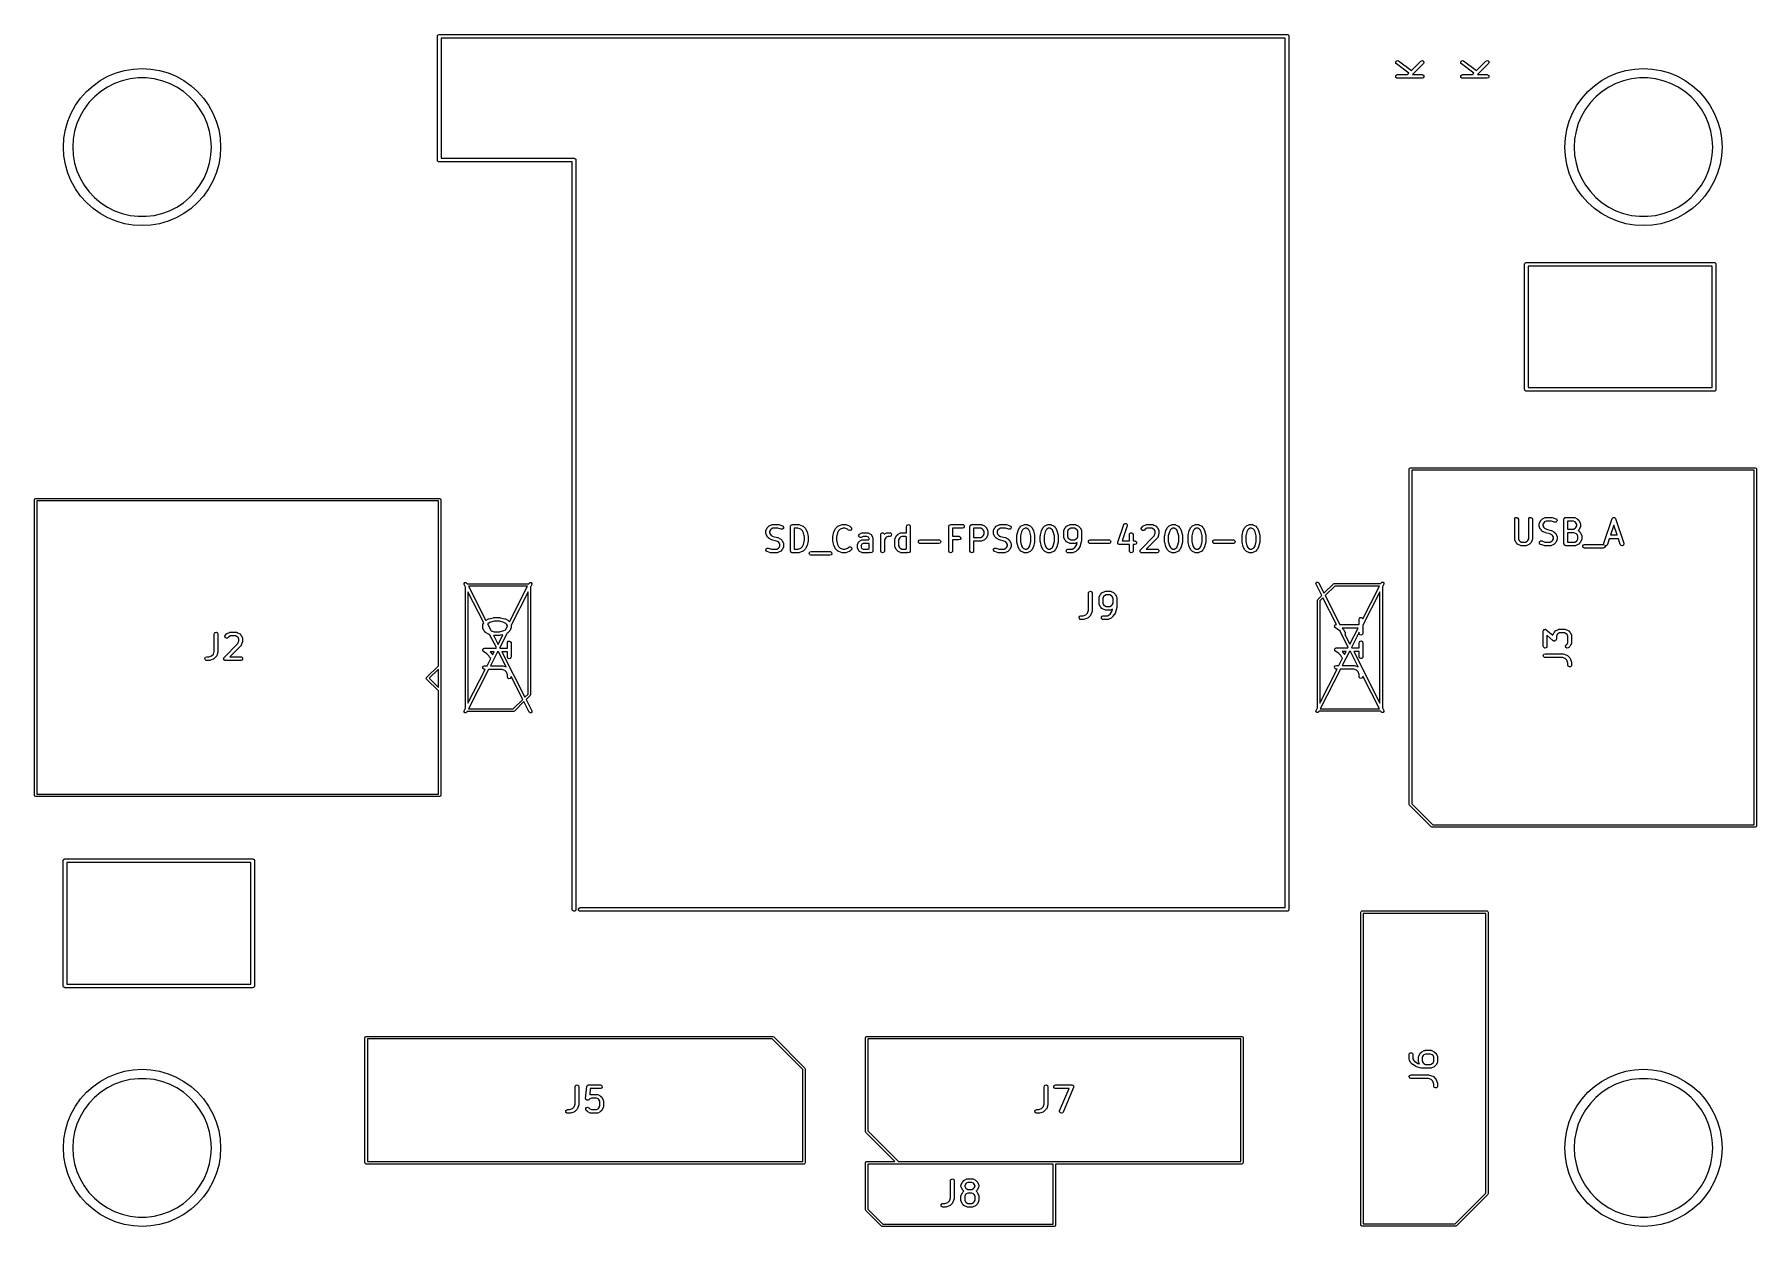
# Model space of a CAD drawing. Extents: x 0.23 to 2.98, y 0.27 to 2.18.
import ezdxf

# ---------------------------------------------------------------- set-up
doc = ezdxf.new("R2010")
doc.units = 0
doc.header["$MEASUREMENT"] = 0
doc.layers.add('BLACK', color=7, linetype='CONTINUOUS')

msp = doc.modelspace()

# ---------------------------------------------------------------- linework, layer by layer
at = {"layer": 'BLACK', "linetype": 'CONTINUOUS'}
for p, q in [((0.872014, 2.17717), (0.872192, 2.17818)), ((0.872014, 1.97917), (0.872014, 2.17717)), ((0.872192, 2.17818), (0.87349, 2.17972)), ((0.87349, 2.17972), (0.874742, 2.17994)), ((0.874742, 2.17994), (0.875222, 2.18012)), ((0.875222, 2.18012), (2.23035, 2.18012)), ((2.23035, 2.18012), (2.23073, 2.18005)), ((2.23073, 2.18005), (2.23086, 2.18007)), ((2.23086, 2.18007), (2.23097, 2.18001)), ((2.23097, 2.18001), (2.23136, 2.17994)), ((2.23136, 2.17994), (2.23195, 2.17945)), ((2.23195, 2.17945), (2.23261, 2.17906)), ((2.23261, 2.17906), (2.2327, 2.17881)), ((2.2327, 2.17881), (2.23291, 2.17864)), ((2.23291, 2.17864), (2.23304, 2.17789)), ((2.23304, 2.17789), (2.2333, 2.17717)), ((2.2333, 2.17717), (2.2333, 0.781165)), ((2.2274, 2.17421), (0.877919, 2.17421)), ((0.877919, 2.17421), (0.877919, 1.98212)), ((2.2274, 0.784118), (2.2274, 2.17421)), ((0.358517, 2.11855), (0.372051, 2.12245)), ((0.372051, 2.12245), (0.385937, 2.12481)), ((0.385937, 2.12481), (0.4, 2.1256)), ((0.4, 2.1256), (0.414063, 2.12481)), ((0.414063, 2.12481), (0.427949, 2.12245)), ((0.427949, 2.12245), (0.441483, 2.11855)), ((2.40393, 2.13585), (2.40485, 2.13765)), ((2.40439, 2.13388), (2.40393, 2.13585)), ((2.40509, 2.13313), (2.40439, 2.13388)), ((2.40485, 2.13765), (2.4067, 2.13844)), ((2.42487, 2.1183), (2.40509, 2.13313)), ((2.4067, 2.13844), (2.40864, 2.13786)), ((2.40864, 2.13786), (2.42909, 2.12252)), ((2.42909, 2.12252), (2.44415, 2.13758)), ((2.44832, 2.13341), (2.43087, 2.11595)), ((2.44415, 2.13758), (2.44499, 2.13817)), ((2.44499, 2.13817), (2.447, 2.13835)), ((2.447, 2.13835), (2.44865, 2.13719)), ((2.44918, 2.13524), (2.44832, 2.13341)), ((2.44865, 2.13719), (2.44918, 2.13524)), ((2.50787, 2.13585), (2.50878, 2.13765)), ((2.50833, 2.13388), (2.50787, 2.13585)), ((2.50903, 2.13313), (2.50833, 2.13388)), ((2.50878, 2.13765), (2.51064, 2.13844)), ((2.5288, 2.1183), (2.50903, 2.13313)), ((2.51064, 2.13844), (2.51257, 2.13786)), ((2.51257, 2.13786), (2.53302, 2.12252)), ((2.53302, 2.12252), (2.54808, 2.13758)), ((2.55226, 2.13341), (2.5348, 2.11595)), ((2.54808, 2.13758), (2.54892, 2.13817)), ((2.54892, 2.13817), (2.55094, 2.13835)), ((2.55094, 2.13835), (2.55259, 2.13719)), ((2.55311, 2.13524), (2.55226, 2.13341)), ((2.55259, 2.13719), (2.55311, 2.13524)), ((2.75852, 2.11855), (2.77205, 2.12245)), ((2.77205, 2.12245), (2.78594, 2.12481)), ((2.78594, 2.12481), (2.8, 2.1256)), ((2.8, 2.1256), (2.81406, 2.12481)), ((2.81406, 2.12481), (2.82795, 2.12245)), ((2.82795, 2.12245), (2.84148, 2.11855)), ((0.311187, 2.08881), (0.32169, 2.0982)), ((0.32169, 2.0982), (0.333177, 2.10635)), ((0.333177, 2.10635), (0.345504, 2.11316)), ((0.344606, 2.09594), (0.333842, 2.08887)), ((0.356119, 2.10173), (0.344606, 2.09594)), ((0.345504, 2.11316), (0.358517, 2.11855)), ((0.368226, 2.10613), (0.356119, 2.10173)), ((0.380762, 2.1091), (0.368226, 2.10613)), ((0.393558, 2.1106), (0.380762, 2.1091)), ((0.406442, 2.1106), (0.393558, 2.1106)), ((0.419238, 2.1091), (0.406442, 2.1106)), ((0.431774, 2.10613), (0.419238, 2.1091)), ((0.443881, 2.10173), (0.431774, 2.10613)), ((0.441483, 2.11855), (0.454496, 2.11316)), ((0.455394, 2.09594), (0.443881, 2.10173)), ((0.454496, 2.11316), (0.466823, 2.10635)), ((0.466158, 2.08887), (0.455394, 2.09594)), ((0.466823, 2.10635), (0.47831, 2.0982)), ((0.47831, 2.0982), (0.488813, 2.08881)), ((2.40396, 2.11351), (2.40497, 2.11526)), ((2.40431, 2.11152), (2.40396, 2.11351)), ((2.40586, 2.11022), (2.40431, 2.11152)), ((2.40497, 2.11526), (2.40687, 2.11595)), ((2.40687, 2.11004), (2.40586, 2.11022)), ((2.40687, 2.11595), (2.42252, 2.11595)), ((2.44624, 2.11004), (2.40687, 2.11004)), ((2.42252, 2.11595), (2.42487, 2.1183)), ((2.43087, 2.11595), (2.44624, 2.11595)), ((2.44624, 2.11595), (2.44725, 2.11577)), ((2.44813, 2.11073), (2.44624, 2.11004)), ((2.44725, 2.11577), (2.44879, 2.11447)), ((2.44914, 2.11248), (2.44813, 2.11073)), ((2.44879, 2.11447), (2.44914, 2.11248)), ((2.50789, 2.11351), (2.5089, 2.11526)), ((2.50825, 2.11152), (2.50789, 2.11351)), ((2.50979, 2.11022), (2.50825, 2.11152)), ((2.5089, 2.11526), (2.5108, 2.11595)), ((2.5108, 2.11004), (2.50979, 2.11022)), ((2.5108, 2.11595), (2.52645, 2.11595)), ((2.55017, 2.11004), (2.5108, 2.11004)), ((2.52645, 2.11595), (2.5288, 2.1183)), ((2.5348, 2.11595), (2.55017, 2.11595)), ((2.55017, 2.11595), (2.55118, 2.11577)), ((2.55207, 2.11073), (2.55017, 2.11004)), ((2.55118, 2.11577), (2.55273, 2.11447)), ((2.55308, 2.11248), (2.55207, 2.11073)), ((2.55273, 2.11447), (2.55308, 2.11248)), ((2.71119, 2.08881), (2.72169, 2.0982)), ((2.72169, 2.0982), (2.73318, 2.10635)), ((2.73318, 2.10635), (2.7455, 2.11316)), ((2.74461, 2.09594), (2.73384, 2.08887)), ((2.75612, 2.10173), (2.74461, 2.09594)), ((2.7455, 2.11316), (2.75852, 2.11855)), ((2.76823, 2.10613), (2.75612, 2.10173)), ((2.78076, 2.1091), (2.76823, 2.10613)), ((2.79356, 2.1106), (2.78076, 2.1091)), ((2.80644, 2.1106), (2.79356, 2.1106)), ((2.81924, 2.1091), (2.80644, 2.1106)), ((2.83177, 2.10613), (2.81924, 2.1091)), ((2.84388, 2.10173), (2.83177, 2.10613)), ((2.84148, 2.11855), (2.8545, 2.11316)), ((2.85539, 2.09594), (2.84388, 2.10173)), ((2.8545, 2.11316), (2.86682, 2.10635)), ((2.86616, 2.08887), (2.85539, 2.09594)), ((2.86682, 2.10635), (2.87831, 2.0982)), ((2.87831, 2.0982), (2.88881, 2.08881)), ((0.286838, 2.0545), (0.293651, 2.06682)), ((0.293651, 2.06682), (0.301802, 2.07831)), ((0.301802, 2.07831), (0.311187, 2.08881)), ((0.315132, 2.07121), (0.307438, 2.06088)), ((0.323973, 2.08058), (0.315132, 2.07121)), ((0.333842, 2.08887), (0.323973, 2.08058)), ((0.476027, 2.08058), (0.466158, 2.08887)), ((0.484868, 2.07121), (0.476027, 2.08058)), ((0.492562, 2.06088), (0.484868, 2.07121)), ((0.488813, 2.08881), (0.498198, 2.07831)), ((0.498198, 2.07831), (0.506349, 2.06682)), ((0.506349, 2.06682), (0.513162, 2.0545)), ((2.68684, 2.0545), (2.69365, 2.06682)), ((2.69365, 2.06682), (2.7018, 2.07831)), ((2.7018, 2.07831), (2.71119, 2.08881)), ((2.71513, 2.07121), (2.70744, 2.06088)), ((2.72397, 2.08058), (2.71513, 2.07121)), ((2.73384, 2.08887), (2.72397, 2.08058)), ((2.87603, 2.08058), (2.86616, 2.08887)), ((2.88487, 2.07121), (2.87603, 2.08058)), ((2.89256, 2.06088), (2.88487, 2.07121)), ((2.88881, 2.08881), (2.8982, 2.07831)), ((2.8982, 2.07831), (2.90635, 2.06682)), ((2.90635, 2.06682), (2.91316, 2.0545)), ((0.277549, 2.02795), (0.281448, 2.04148)), ((0.281448, 2.04148), (0.286838, 2.0545)), ((0.295894, 2.03789), (0.292199, 2.02555)), ((0.300997, 2.04972), (0.295894, 2.03789)), ((0.307438, 2.06088), (0.300997, 2.04972)), ((0.499003, 2.04972), (0.492562, 2.06088)), ((0.504106, 2.03789), (0.499003, 2.04972)), ((0.507801, 2.02555), (0.504106, 2.03789)), ((0.513162, 2.0545), (0.518552, 2.04148)), ((0.518552, 2.04148), (0.522451, 2.02795)), ((2.67755, 2.02795), (2.68145, 2.04148)), ((2.68145, 2.04148), (2.68684, 2.0545)), ((2.69589, 2.03789), (2.6922, 2.02555)), ((2.701, 2.04972), (2.69589, 2.03789)), ((2.70744, 2.06088), (2.701, 2.04972)), ((2.899, 2.04972), (2.89256, 2.06088)), ((2.90411, 2.03789), (2.899, 2.04972)), ((2.9078, 2.02555), (2.90411, 2.03789)), ((2.91316, 2.0545), (2.91855, 2.04148)), ((2.91855, 2.04148), (2.92245, 2.02795)), ((0.2744, 2), (0.27519, 2.01406)), ((0.27519, 2.01406), (0.277549, 2.02795)), ((0.289962, 2.01286), (0.289213, 2)), ((0.292199, 2.02555), (0.289962, 2.01286)), ((0.510038, 2.01286), (0.507801, 2.02555)), ((0.510787, 2), (0.510038, 2.01286)), ((0.522451, 2.02795), (0.52481, 2.01406)), ((0.52481, 2.01406), (0.5256, 2)), ((2.6744, 2), (2.67519, 2.01406)), ((2.67519, 2.01406), (2.67755, 2.02795)), ((2.68996, 2.01286), (2.68921, 2)), ((2.6922, 2.02555), (2.68996, 2.01286)), ((2.91004, 2.01286), (2.9078, 2.02555)), ((2.91079, 2), (2.91004, 2.01286)), ((2.92245, 2.02795), (2.92481, 2.01406)), ((2.92481, 2.01406), (2.9256, 2)), ((0.27519, 1.98594), (0.2744, 2)), ((0.277549, 1.97205), (0.27519, 1.98594)), ((0.289213, 2), (0.289962, 1.98714)), ((0.289962, 1.98714), (0.292199, 1.97445)), ((0.507801, 1.97445), (0.510038, 1.98714)), ((0.510038, 1.98714), (0.510787, 2)), ((0.52481, 1.98594), (0.522451, 1.97205)), ((0.5256, 2), (0.52481, 1.98594)), ((0.877919, 1.98212), (1.09058, 1.98212)), ((1.09058, 1.98212), (1.09159, 1.98194)), ((2.67519, 1.98594), (2.6744, 2)), ((2.67755, 1.97205), (2.67519, 1.98594)), ((2.68921, 2), (2.68996, 1.98714)), ((2.68996, 1.98714), (2.6922, 1.97445)), ((2.9078, 1.97445), (2.91004, 1.98714)), ((2.91004, 1.98714), (2.91079, 2)), ((2.92481, 1.98594), (2.92245, 1.97205)), ((2.9256, 2), (2.92481, 1.98594)), ((0.281448, 1.95852), (0.277549, 1.97205)), ((0.286838, 1.9455), (0.281448, 1.95852)), ((0.292199, 1.97445), (0.295894, 1.96211)), ((0.295894, 1.96211), (0.300997, 1.95028)), ((0.499003, 1.95028), (0.504106, 1.96211)), ((0.504106, 1.96211), (0.507801, 1.97445)), ((0.518552, 1.95852), (0.513162, 1.9455)), ((0.522451, 1.97205), (0.518552, 1.95852)), ((0.872406, 1.97809), (0.872014, 1.97917)), ((0.872476, 1.97769), (0.872406, 1.97809)), ((0.872584, 1.9776), (0.872476, 1.97769)), ((0.872705, 1.97727), (0.872584, 1.9776)), ((0.873583, 1.97676), (0.872705, 1.97727)), ((0.874024, 1.97639), (0.873583, 1.97676)), ((0.874311, 1.97634), (0.874024, 1.97639)), ((0.874454, 1.97626), (0.874311, 1.97634)), ((0.874616, 1.97629), (0.874454, 1.97626)), ((0.875033, 1.97621), (0.874616, 1.97629)), ((1.08763, 1.97621), (0.875033, 1.97621)), ((1.08763, 1.94684), (1.08763, 1.97621)), ((1.09159, 1.98194), (1.09314, 1.98064)), ((1.09314, 1.98064), (1.09345, 1.97892)), ((1.09345, 1.97892), (1.09354, 1.97867)), ((1.09354, 1.97867), (1.09354, 1.94617)), ((2.68145, 1.95852), (2.67755, 1.97205)), ((2.68684, 1.9455), (2.68145, 1.95852)), ((2.6922, 1.97445), (2.69589, 1.96211)), ((2.69589, 1.96211), (2.701, 1.95028)), ((2.899, 1.95028), (2.90411, 1.96211)), ((2.90411, 1.96211), (2.9078, 1.97445)), ((2.91855, 1.95852), (2.91316, 1.9455)), ((2.92245, 1.97205), (2.91855, 1.95852)), ((0.293651, 1.93318), (0.286838, 1.9455)), ((0.301802, 1.92169), (0.293651, 1.93318)), ((0.300997, 1.95028), (0.307438, 1.93912)), ((0.307438, 1.93912), (0.315132, 1.92879)), ((0.315132, 1.92879), (0.323973, 1.91942)), ((0.476027, 1.91942), (0.484868, 1.92879)), ((0.484868, 1.92879), (0.492562, 1.93912)), ((0.492562, 1.93912), (0.499003, 1.95028)), ((0.506349, 1.93318), (0.498198, 1.92169)), ((0.513162, 1.9455), (0.506349, 1.93318)), ((1.08751, 1.94617), (1.08763, 1.94684)), ((1.08751, 0.781165), (1.08751, 1.94617)), ((1.09354, 1.94617), (1.09342, 1.9455)), ((1.09342, 1.9455), (1.09342, 0.781165)), ((2.69365, 1.93318), (2.68684, 1.9455)), ((2.7018, 1.92169), (2.69365, 1.93318)), ((2.701, 1.95028), (2.70744, 1.93912)), ((2.70744, 1.93912), (2.71513, 1.92879)), ((2.71513, 1.92879), (2.72397, 1.91942)), ((2.87603, 1.91942), (2.88487, 1.92879)), ((2.88487, 1.92879), (2.89256, 1.93912)), ((2.89256, 1.93912), (2.899, 1.95028)), ((2.90635, 1.93318), (2.8982, 1.92169)), ((2.91316, 1.9455), (2.90635, 1.93318)), ((0.311187, 1.91119), (0.301802, 1.92169)), ((0.32169, 1.9018), (0.311187, 1.91119)), ((0.333177, 1.89365), (0.32169, 1.9018)), ((0.323973, 1.91942), (0.333842, 1.91113)), ((0.333842, 1.91113), (0.344606, 1.90406)), ((0.344606, 1.90406), (0.356119, 1.89827)), ((0.443881, 1.89827), (0.455394, 1.90406)), ((0.455394, 1.90406), (0.466158, 1.91113)), ((0.466158, 1.91113), (0.476027, 1.91942)), ((0.47831, 1.9018), (0.466823, 1.89365)), ((0.488813, 1.91119), (0.47831, 1.9018)), ((0.498198, 1.92169), (0.488813, 1.91119)), ((2.71119, 1.91119), (2.7018, 1.92169)), ((2.72169, 1.9018), (2.71119, 1.91119)), ((2.73318, 1.89365), (2.72169, 1.9018)), ((2.72397, 1.91942), (2.73384, 1.91113)), ((2.73384, 1.91113), (2.74461, 1.90406)), ((2.74461, 1.90406), (2.75612, 1.89827)), ((2.84388, 1.89827), (2.85539, 1.90406)), ((2.85539, 1.90406), (2.86616, 1.91113)), ((2.86616, 1.91113), (2.87603, 1.91942)), ((2.87831, 1.9018), (2.86682, 1.89365)), ((2.88881, 1.91119), (2.87831, 1.9018)), ((2.8982, 1.92169), (2.88881, 1.91119)), ((0.345504, 1.88684), (0.333177, 1.89365)), ((0.358517, 1.88145), (0.345504, 1.88684)), ((0.356119, 1.89827), (0.368226, 1.89387)), ((0.372051, 1.87755), (0.358517, 1.88145)), ((0.368226, 1.89387), (0.380762, 1.8909)), ((0.385937, 1.87519), (0.372051, 1.87755)), ((0.380762, 1.8909), (0.393558, 1.8894)), ((0.4, 1.8744), (0.385937, 1.87519)), ((0.393558, 1.8894), (0.406442, 1.8894)), ((0.414063, 1.87519), (0.4, 1.8744)), ((0.406442, 1.8894), (0.419238, 1.8909)), ((0.427949, 1.87755), (0.414063, 1.87519)), ((0.419238, 1.8909), (0.431774, 1.89387)), ((0.441483, 1.88145), (0.427949, 1.87755)), ((0.431774, 1.89387), (0.443881, 1.89827)), ((0.454496, 1.88684), (0.441483, 1.88145)), ((0.466823, 1.89365), (0.454496, 1.88684)), ((2.7455, 1.88684), (2.73318, 1.89365)), ((2.75852, 1.88145), (2.7455, 1.88684)), ((2.75612, 1.89827), (2.76823, 1.89387)), ((2.77205, 1.87755), (2.75852, 1.88145)), ((2.76823, 1.89387), (2.78076, 1.8909)), ((2.78594, 1.87519), (2.77205, 1.87755)), ((2.78076, 1.8909), (2.79356, 1.8894)), ((2.8, 1.8744), (2.78594, 1.87519)), ((2.79356, 1.8894), (2.80644, 1.8894)), ((2.81406, 1.87519), (2.8, 1.8744)), ((2.80644, 1.8894), (2.81924, 1.8909)), ((2.82795, 1.87755), (2.81406, 1.87519)), ((2.81924, 1.8909), (2.83177, 1.89387)), ((2.84148, 1.88145), (2.82795, 1.87755)), ((2.83177, 1.89387), (2.84388, 1.89827)), ((2.8545, 1.88684), (2.84148, 1.88145)), ((2.86682, 1.89365), (2.8545, 1.88684)), ((2.61004, 1.8126), (2.61011, 1.81298)), ((2.61004, 1.6126), (2.61004, 1.8126)), ((2.61008, 1.81311), (2.61015, 1.81322)), ((2.61011, 1.81298), (2.61008, 1.81311)), ((2.61015, 1.81322), (2.61022, 1.81361)), ((2.61022, 1.81361), (2.61071, 1.8142)), ((2.61071, 1.8142), (2.61109, 1.81486)), ((2.61109, 1.81486), (2.61134, 1.81495)), ((2.61134, 1.81495), (2.61152, 1.81516)), ((2.61152, 1.81516), (2.61227, 1.81529)), ((2.61227, 1.81529), (2.61299, 1.81555)), ((2.61299, 1.81555), (2.91299, 1.81555)), ((2.61594, 1.80965), (2.61594, 1.61555)), ((2.91004, 1.80965), (2.61594, 1.80965)), ((2.91004, 1.61555), (2.91004, 1.80965)), ((2.91299, 1.81555), (2.91338, 1.81548)), ((2.91338, 1.81548), (2.9135, 1.81551)), ((2.9135, 1.81551), (2.91362, 1.81544)), ((2.91362, 1.81544), (2.914, 1.81537)), ((2.914, 1.81537), (2.91459, 1.81488)), ((2.91459, 1.81488), (2.91525, 1.8145)), ((2.91525, 1.8145), (2.91535, 1.81425)), ((2.91535, 1.81425), (2.91555, 1.81407)), ((2.91555, 1.81407), (2.91568, 1.81332)), ((2.91568, 1.81332), (2.91594, 1.8126)), ((2.91594, 1.8126), (2.91594, 1.6126)), ((2.6103, 1.61188), (2.61004, 1.6126)), ((2.61043, 1.61112), (2.6103, 1.61188)), ((2.61064, 1.61095), (2.61043, 1.61112)), ((2.61073, 1.6107), (2.61064, 1.61095)), ((2.61139, 1.61032), (2.61073, 1.6107)), ((2.61198, 1.60982), (2.61139, 1.61032)), ((2.61237, 1.60976), (2.61198, 1.60982)), ((2.61248, 1.60969), (2.61237, 1.60976)), ((2.61261, 1.60971), (2.61248, 1.60969)), ((2.61299, 1.60965), (2.61261, 1.60971)), ((2.91299, 1.60965), (2.61299, 1.60965)), ((2.61594, 1.61555), (2.91004, 1.61555)), ((2.91371, 1.60991), (2.91299, 1.60965)), ((2.91447, 1.61004), (2.91371, 1.60991)), ((2.91464, 1.61025), (2.91447, 1.61004)), ((2.91489, 1.61034), (2.91464, 1.61025)), ((2.91527, 1.611), (2.91489, 1.61034)), ((2.91577, 1.61159), (2.91527, 1.611)), ((2.91583, 1.61197), (2.91577, 1.61159)), ((2.9159, 1.61209), (2.91583, 1.61197)), ((2.91594, 1.6126), (2.91588, 1.61221)), ((2.91588, 1.61221), (2.9159, 1.61209)), ((2.42569, 1.48543), (2.42627, 1.48683)), ((2.42627, 1.48683), (2.42766, 1.4874)), ((2.42766, 1.4874), (2.97884, 1.4874)), ((2.97884, 1.4874), (2.98023, 1.48683)), ((2.98023, 1.48683), (2.98081, 1.48543)), ((2.42569, 0.949213), (2.42569, 1.48543)), ((2.42963, 1.48346), (2.42963, 0.950028)), ((2.97687, 1.48346), (2.42963, 1.48346)), ((2.97687, 0.916535), (2.97687, 1.48346)), ((2.98081, 1.48543), (2.98081, 0.914567)), ((0.227953, 1.43622), (0.228529, 1.43761)), ((0.227953, 0.96378), (0.227953, 1.43622)), ((0.228529, 1.43761), (0.229921, 1.43819)), ((0.229921, 1.43819), (0.875591, 1.43819)), ((0.23189, 1.43425), (0.23189, 0.965748)), ((0.873622, 1.43425), (0.23189, 1.43425)), ((0.873622, 1.17089), (0.873622, 1.43425)), ((0.875591, 1.43819), (0.876982, 1.43761)), ((0.876982, 1.43761), (0.877559, 1.43622)), ((0.877559, 1.43622), (0.877559, 0.96378)), ((2.59414, 1.40503), (2.59431, 1.40604)), ((2.59414, 1.37316), (2.59414, 1.40503)), ((2.59431, 1.40604), (2.59561, 1.40758)), ((2.59561, 1.40758), (2.5976, 1.40793)), ((2.5976, 1.40793), (2.59935, 1.40692)), ((2.59935, 1.40692), (2.60004, 1.40503)), ((2.60004, 1.40503), (2.60004, 1.37385)), ((2.61663, 1.40503), (2.61681, 1.40604)), ((2.61663, 1.37385), (2.61663, 1.40503)), ((2.61681, 1.40604), (2.61811, 1.40758)), ((2.61811, 1.40758), (2.6201, 1.40793)), ((2.6201, 1.40793), (2.62185, 1.40692)), ((2.62185, 1.40692), (2.62254, 1.40503)), ((2.62254, 1.40503), (2.62254, 1.37316)), ((2.63625, 1.40337), (2.63812, 1.40524)), ((2.63812, 1.40524), (2.63884, 1.40575)), ((2.63884, 1.40575), (2.63889, 1.40579)), ((2.63889, 1.40579), (2.64264, 1.40767)), ((2.64264, 1.40767), (2.64362, 1.40796)), ((2.64362, 1.40796), (2.64379, 1.40792)), ((2.64379, 1.40792), (2.64396, 1.40798)), ((2.64396, 1.40798), (2.65333, 1.40798)), ((2.65333, 1.40798), (2.6542, 1.40783)), ((2.6542, 1.40783), (2.65427, 1.40783)), ((2.65427, 1.40783), (2.65989, 1.40595)), ((2.65989, 1.40595), (2.66079, 1.40547)), ((2.66079, 1.40547), (2.66185, 1.40374)), ((2.67288, 1.40503), (2.67294, 1.40541)), ((2.67288, 1.36566), (2.67288, 1.40503)), ((2.67292, 1.40554), (2.67299, 1.40565)), ((2.67294, 1.40541), (2.67292, 1.40554)), ((2.67299, 1.40565), (2.67305, 1.40604)), ((2.67305, 1.40604), (2.67355, 1.40662)), ((2.67355, 1.40662), (2.67393, 1.40729)), ((2.67393, 1.40729), (2.67418, 1.40738)), ((2.67418, 1.40738), (2.67435, 1.40758)), ((2.67435, 1.40758), (2.67511, 1.40772)), ((2.67511, 1.40772), (2.67583, 1.40798)), ((2.67583, 1.40798), (2.68895, 1.40798)), ((2.68895, 1.40798), (2.68996, 1.4078)), ((2.68996, 1.4078), (2.6901, 1.40769)), ((2.6901, 1.40769), (2.69027, 1.40767)), ((2.69027, 1.40767), (2.69402, 1.40579)), ((2.69402, 1.40579), (2.69473, 1.40527)), ((2.69473, 1.40527), (2.69479, 1.40524)), ((2.69479, 1.40524), (2.69667, 1.40337)), ((2.73677, 1.36659), (2.74989, 1.40596)), ((2.74989, 1.40596), (2.75038, 1.40686)), ((2.75038, 1.40686), (2.75045, 1.40691)), ((2.75045, 1.40691), (2.75049, 1.40699)), ((2.75049, 1.40699), (2.75131, 1.40743)), ((2.75131, 1.40743), (2.7521, 1.40792)), ((2.7521, 1.40792), (2.75219, 1.40791)), ((2.75219, 1.40791), (2.75226, 1.40795)), ((2.75226, 1.40795), (2.75318, 1.40776)), ((2.75318, 1.40776), (2.7541, 1.40762)), ((2.7541, 1.40762), (2.75416, 1.40756)), ((2.75416, 1.40756), (2.75424, 1.40754)), ((2.75424, 1.40754), (2.75482, 1.40681)), ((2.75482, 1.40681), (2.75544, 1.40611)), ((2.75544, 1.40611), (2.75544, 1.40603)), ((2.75544, 1.40603), (2.7555, 1.40596)), ((2.7555, 1.40596), (2.76862, 1.36659)), ((1.39719, 1.38613), (1.39737, 1.38714)), ((1.39719, 1.38238), (1.39719, 1.38613)), ((1.39725, 1.38221), (1.39719, 1.38238)), ((1.39721, 1.38204), (1.39725, 1.38221)), ((1.3975, 1.38106), (1.39721, 1.38204)), ((1.39737, 1.38714), (1.39748, 1.38728)), ((1.39748, 1.38728), (1.3975, 1.38745)), ((1.3975, 1.38745), (1.39937, 1.3912)), ((1.39937, 1.37731), (1.3975, 1.38106)), ((1.39937, 1.3912), (1.3999, 1.39191)), ((1.39942, 1.37727), (1.39937, 1.37731)), ((1.39993, 1.37654), (1.39942, 1.37727)), ((1.3999, 1.39191), (1.39993, 1.39197)), ((1.39993, 1.39197), (1.4018, 1.39384)), ((1.4018, 1.37467), (1.39993, 1.37654)), ((1.4018, 1.39384), (1.40253, 1.39435)), ((1.40253, 1.39435), (1.40257, 1.3944)), ((1.40257, 1.3944), (1.40632, 1.39627)), ((1.40444, 1.38813), (1.40309, 1.38543)), ((1.40309, 1.38543), (1.40309, 1.38308)), ((1.40309, 1.38308), (1.40444, 1.38038)), ((1.40564, 1.38933), (1.40444, 1.38813)), ((1.40444, 1.38038), (1.40564, 1.37918)), ((1.40834, 1.39068), (1.40564, 1.38933)), ((1.40564, 1.37918), (1.40867, 1.37767)), ((1.40632, 1.39627), (1.4073, 1.39656)), ((1.4073, 1.39656), (1.40747, 1.39652)), ((1.40747, 1.39652), (1.40764, 1.39658)), ((1.40764, 1.39658), (1.41701, 1.39658)), ((1.41653, 1.39068), (1.40834, 1.39068)), ((1.40867, 1.37767), (1.41585, 1.37587)), ((1.4217, 1.38895), (1.41653, 1.39068)), ((1.41701, 1.39658), (1.41788, 1.39643)), ((1.41788, 1.39643), (1.41795, 1.39643)), ((1.41795, 1.39643), (1.42357, 1.39456)), ((1.42372, 1.38901), (1.4217, 1.38895)), ((1.42357, 1.39456), (1.42447, 1.39407)), ((1.42523, 1.39035), (1.42372, 1.38901)), ((1.42447, 1.39407), (1.42553, 1.39235)), ((1.42553, 1.39235), (1.42523, 1.39035)), ((1.43656, 1.39363), (1.43663, 1.39401)), ((1.43656, 1.35426), (1.43656, 1.39363)), ((1.4366, 1.39414), (1.43667, 1.39426)), ((1.43663, 1.39401), (1.4366, 1.39414)), ((1.43667, 1.39426), (1.43674, 1.39464)), ((1.43674, 1.39464), (1.43723, 1.39523)), ((1.43723, 1.39523), (1.43761, 1.39589)), ((1.43761, 1.39589), (1.43786, 1.39598)), ((1.43786, 1.39598), (1.43803, 1.39619)), ((1.43803, 1.39619), (1.43879, 1.39632)), ((1.43879, 1.39632), (1.43951, 1.39658)), ((1.43951, 1.39658), (1.44888, 1.39658)), ((1.44841, 1.39068), (1.44246, 1.39068)), ((1.44246, 1.39068), (1.44246, 1.35721)), ((1.45291, 1.38917), (1.44841, 1.39068)), ((1.44888, 1.39658), (1.44975, 1.39643)), ((1.44975, 1.39643), (1.44982, 1.39643)), ((1.44982, 1.39643), (1.45544, 1.39456)), ((1.45583, 1.38626), (1.45291, 1.38917)), ((1.45544, 1.39456), (1.45634, 1.39407)), ((1.45735, 1.38322), (1.45583, 1.38626)), ((1.45634, 1.39407), (1.45644, 1.39392)), ((1.45644, 1.39392), (1.4566, 1.39384)), ((1.4566, 1.39384), (1.46035, 1.39009)), ((1.45905, 1.37639), (1.45735, 1.38322)), ((1.46035, 1.39009), (1.46085, 1.38937)), ((1.46085, 1.38937), (1.4609, 1.38933)), ((1.4609, 1.38933), (1.46277, 1.38558)), ((1.46277, 1.38558), (1.46292, 1.38509)), ((1.46292, 1.38509), (1.463, 1.38497)), ((1.463, 1.38497), (1.46487, 1.37747)), ((1.46487, 1.37747), (1.46491, 1.37688)), ((1.46491, 1.37688), (1.46496, 1.37676)), ((1.46496, 1.37676), (1.46496, 1.37113)), ((1.50405, 1.37676), (1.50415, 1.37734)), ((1.50405, 1.37113), (1.50405, 1.37676)), ((1.50414, 1.37747), (1.50601, 1.38497)), ((1.50415, 1.37734), (1.50414, 1.37747)), ((1.50601, 1.38497), (1.50622, 1.38544)), ((1.50622, 1.38544), (1.50624, 1.38558)), ((1.50624, 1.38558), (1.50811, 1.38933)), ((1.50811, 1.38933), (1.50864, 1.39003)), ((1.50864, 1.39003), (1.50866, 1.39009)), ((1.50866, 1.39009), (1.51241, 1.39384)), ((1.51166, 1.38322), (1.50995, 1.37639)), ((1.51318, 1.38626), (1.51166, 1.38322)), ((1.51241, 1.39384), (1.51325, 1.39443)), ((1.5161, 1.38917), (1.51318, 1.38626)), ((1.51325, 1.39443), (1.51343, 1.39445)), ((1.51343, 1.39445), (1.51357, 1.39456)), ((1.51357, 1.39456), (1.51919, 1.39643)), ((1.5206, 1.39068), (1.5161, 1.38917)), ((1.51919, 1.39643), (1.52006, 1.39656)), ((1.52006, 1.39656), (1.52013, 1.39658)), ((1.52013, 1.39658), (1.52388, 1.39658)), ((1.5234, 1.39068), (1.5206, 1.39068)), ((1.5279, 1.38917), (1.5234, 1.39068)), ((1.52388, 1.39658), (1.52474, 1.39643)), ((1.52474, 1.39643), (1.52481, 1.39643)), ((1.52481, 1.39643), (1.53043, 1.39456)), ((1.52929, 1.38779), (1.5279, 1.38917)), ((1.53112, 1.38694), (1.52929, 1.38779)), ((1.53043, 1.39456), (1.53133, 1.39407)), ((1.53307, 1.38746), (1.53112, 1.38694)), ((1.53133, 1.39407), (1.53143, 1.39392)), ((1.53143, 1.39392), (1.53159, 1.39384)), ((1.53159, 1.39384), (1.53346, 1.39197)), ((1.53423, 1.38912), (1.53307, 1.38746)), ((1.53346, 1.39197), (1.53405, 1.39113)), ((1.53405, 1.39113), (1.53423, 1.38912)), ((1.54542, 1.37779), (1.54554, 1.37981)), ((1.54662, 1.37617), (1.54542, 1.37779)), ((1.54554, 1.37981), (1.54693, 1.38127)), ((1.54693, 1.38127), (1.55068, 1.38315)), ((1.55269, 1.37755), (1.54957, 1.37599)), ((1.55068, 1.38315), (1.55166, 1.38344)), ((1.55166, 1.38344), (1.55183, 1.3834)), ((1.55183, 1.3834), (1.552, 1.38346)), ((1.552, 1.38346), (1.5595, 1.38346)), ((1.5588, 1.37755), (1.55269, 1.37755)), ((1.56104, 1.37643), (1.5588, 1.37755)), ((1.5595, 1.38346), (1.56051, 1.38328)), ((1.56051, 1.38328), (1.56064, 1.38317)), ((1.56064, 1.38317), (1.56082, 1.38315)), ((1.56082, 1.38315), (1.56457, 1.38127)), ((1.56217, 1.37418), (1.56104, 1.37643)), ((1.56457, 1.38127), (1.56539, 1.38066)), ((1.56539, 1.38066), (1.56557, 1.38026)), ((1.56557, 1.38026), (1.56589, 1.37995)), ((1.56589, 1.37995), (1.56776, 1.3762)), ((1.58091, 1.38051), (1.58109, 1.38152)), ((1.58091, 1.35426), (1.58091, 1.38051)), ((1.58109, 1.38152), (1.58239, 1.38306)), ((1.58239, 1.38306), (1.58438, 1.38341)), ((1.58438, 1.38341), (1.58613, 1.3824)), ((1.58613, 1.3824), (1.5865, 1.38138)), ((1.5865, 1.38138), (1.59005, 1.38315)), ((1.59206, 1.37755), (1.58937, 1.3762)), ((1.59005, 1.38315), (1.59103, 1.38344)), ((1.59103, 1.38344), (1.5912, 1.3834)), ((1.5912, 1.3834), (1.59137, 1.38346)), ((1.59137, 1.38346), (1.59512, 1.38346)), ((1.59512, 1.37755), (1.59206, 1.37755)), ((1.59512, 1.38346), (1.59613, 1.38328)), ((1.59701, 1.37824), (1.59512, 1.37755)), ((1.59613, 1.38328), (1.59767, 1.38198)), ((1.59802, 1.37999), (1.59701, 1.37824)), ((1.59767, 1.38198), (1.59802, 1.37999)), ((1.60372, 1.37433), (1.6056, 1.37808)), ((1.6056, 1.37808), (1.60612, 1.37879)), ((1.60612, 1.37879), (1.60615, 1.37884)), ((1.60615, 1.37884), (1.60803, 1.38072)), ((1.60803, 1.38072), (1.60875, 1.38123)), ((1.60875, 1.38123), (1.60879, 1.38127)), ((1.60879, 1.38127), (1.61254, 1.38315)), ((1.61456, 1.37755), (1.61186, 1.3762)), ((1.61254, 1.38315), (1.61353, 1.38344)), ((1.61353, 1.38344), (1.6137, 1.3834)), ((1.6137, 1.3834), (1.61386, 1.38346)), ((1.61386, 1.38346), (1.62136, 1.38346)), ((1.62067, 1.37755), (1.61456, 1.37755)), ((1.62216, 1.37681), (1.62067, 1.37755)), ((1.62136, 1.38346), (1.62216, 1.38332)), ((1.62216, 1.39363), (1.62234, 1.39464)), ((1.62216, 1.38332), (1.62216, 1.39363)), ((1.62216, 1.35796), (1.62216, 1.37681)), ((1.62234, 1.39464), (1.62364, 1.39619)), ((1.62364, 1.39619), (1.62563, 1.39654)), ((1.62563, 1.39654), (1.62737, 1.39553)), ((1.62737, 1.39553), (1.62807, 1.39363)), ((1.62807, 1.39363), (1.62807, 1.35426)), ((1.68965, 1.39363), (1.68972, 1.39401)), ((1.68965, 1.35426), (1.68965, 1.39363)), ((1.6897, 1.39414), (1.68976, 1.39426)), ((1.68972, 1.39401), (1.6897, 1.39414)), ((1.68976, 1.39426), (1.68983, 1.39464)), ((1.68983, 1.39464), (1.69032, 1.39523)), ((1.69032, 1.39523), (1.69071, 1.39589)), ((1.69071, 1.39589), (1.69096, 1.39598)), ((1.69096, 1.39598), (1.69113, 1.39619)), ((1.69113, 1.39619), (1.69188, 1.39632)), ((1.69188, 1.39632), (1.6926, 1.39658)), ((1.6926, 1.39658), (1.71135, 1.39658)), ((1.71135, 1.39068), (1.69556, 1.39068)), ((1.69556, 1.39068), (1.69556, 1.37783)), ((1.69556, 1.37783), (1.70573, 1.37783)), ((1.70573, 1.37783), (1.70674, 1.37766)), ((1.70674, 1.37766), (1.70828, 1.37636)), ((1.71135, 1.39658), (1.71236, 1.3964)), ((1.71325, 1.39137), (1.71135, 1.39068)), ((1.71236, 1.3964), (1.71391, 1.39511)), ((1.71426, 1.39312), (1.71325, 1.39137)), ((1.71391, 1.39511), (1.71426, 1.39312)), ((1.7234, 1.39363), (1.72346, 1.39401)), ((1.7234, 1.35426), (1.7234, 1.39363)), ((1.72344, 1.39414), (1.72351, 1.39426)), ((1.72346, 1.39401), (1.72344, 1.39414)), ((1.72351, 1.39426), (1.72358, 1.39464)), ((1.72358, 1.39464), (1.72407, 1.39523)), ((1.72407, 1.39523), (1.72445, 1.39589)), ((1.72445, 1.39589), (1.7247, 1.39598)), ((1.7247, 1.39598), (1.72487, 1.39619)), ((1.72487, 1.39619), (1.72563, 1.39632)), ((1.72563, 1.39632), (1.72635, 1.39658)), ((1.72635, 1.39658), (1.74135, 1.39658)), ((1.74065, 1.39068), (1.7293, 1.39068)), ((1.7293, 1.39068), (1.7293, 1.37596)), ((1.74335, 1.38933), (1.74065, 1.39068)), ((1.74065, 1.37596), (1.74335, 1.37731)), ((1.74135, 1.39658), (1.74236, 1.3964)), ((1.74236, 1.3964), (1.74249, 1.39629)), ((1.74249, 1.39629), (1.74267, 1.39627)), ((1.74267, 1.39627), (1.74642, 1.3944)), ((1.74455, 1.38813), (1.74335, 1.38933)), ((1.74335, 1.37731), (1.74455, 1.37851)), ((1.74589, 1.38543), (1.74455, 1.38813)), ((1.74455, 1.37851), (1.74589, 1.3812)), ((1.74589, 1.3812), (1.74589, 1.38543)), ((1.74642, 1.3944), (1.74713, 1.39387)), ((1.74713, 1.39387), (1.74719, 1.39384)), ((1.74719, 1.39384), (1.74906, 1.39197)), ((1.74906, 1.39197), (1.74957, 1.39124)), ((1.74957, 1.39124), (1.74961, 1.3912)), ((1.74961, 1.3912), (1.75149, 1.38745)), ((1.75149, 1.37919), (1.74961, 1.37544)), ((1.75149, 1.38745), (1.75178, 1.38647)), ((1.75151, 1.37936), (1.75149, 1.37919)), ((1.75162, 1.3795), (1.75151, 1.37936)), ((1.7518, 1.38051), (1.75162, 1.3795)), ((1.75178, 1.38647), (1.75174, 1.3863)), ((1.75174, 1.3863), (1.7518, 1.38613)), ((1.7518, 1.38613), (1.7518, 1.38051)), ((1.76089, 1.38613), (1.76107, 1.38714)), ((1.76089, 1.38238), (1.76089, 1.38613)), ((1.76095, 1.38221), (1.76089, 1.38238)), ((1.76091, 1.38204), (1.76095, 1.38221)), ((1.7612, 1.38106), (1.76091, 1.38204)), ((1.76107, 1.38714), (1.76118, 1.38728)), ((1.76118, 1.38728), (1.7612, 1.38745)), ((1.7612, 1.38745), (1.76308, 1.3912)), ((1.76308, 1.37731), (1.7612, 1.38106)), ((1.76308, 1.3912), (1.7636, 1.39191)), ((1.76313, 1.37727), (1.76308, 1.37731)), ((1.76363, 1.37654), (1.76313, 1.37727)), ((1.7636, 1.39191), (1.76363, 1.39197)), ((1.76363, 1.39197), (1.76551, 1.39384)), ((1.76551, 1.37467), (1.76363, 1.37654)), ((1.76551, 1.39384), (1.76623, 1.39435)), ((1.76623, 1.39435), (1.76627, 1.3944)), ((1.76627, 1.3944), (1.77002, 1.39627)), ((1.76815, 1.38813), (1.7668, 1.38543)), ((1.7668, 1.38543), (1.7668, 1.38308)), ((1.7668, 1.38308), (1.76815, 1.38038)), ((1.76934, 1.38933), (1.76815, 1.38813)), ((1.76815, 1.38038), (1.76934, 1.37918)), ((1.77204, 1.39068), (1.76934, 1.38933)), ((1.76934, 1.37918), (1.77237, 1.37767)), ((1.77002, 1.39627), (1.77101, 1.39656)), ((1.77101, 1.39656), (1.77118, 1.39652)), ((1.77118, 1.39652), (1.77134, 1.39658)), ((1.77134, 1.39658), (1.78072, 1.39658)), ((1.78024, 1.39068), (1.77204, 1.39068)), ((1.77237, 1.37767), (1.77956, 1.37587)), ((1.78541, 1.38895), (1.78024, 1.39068)), ((1.78072, 1.39658), (1.78159, 1.39643)), ((1.78159, 1.39643), (1.78165, 1.39643)), ((1.78165, 1.39643), (1.78728, 1.39456)), ((1.78743, 1.38901), (1.78541, 1.38895)), ((1.78728, 1.39456), (1.78818, 1.39407)), ((1.78894, 1.39035), (1.78743, 1.38901)), ((1.78818, 1.39407), (1.78924, 1.39235)), ((1.78924, 1.39235), (1.78894, 1.39035)), ((1.79839, 1.37863), (1.79849, 1.37921)), ((1.79839, 1.36926), (1.79839, 1.37863)), ((1.79848, 1.37935), (1.80035, 1.38685)), ((1.79849, 1.37921), (1.79848, 1.37935)), ((1.80035, 1.38685), (1.80056, 1.38731)), ((1.80056, 1.38731), (1.80057, 1.38745)), ((1.80057, 1.38745), (1.80245, 1.3912)), ((1.80245, 1.3912), (1.80297, 1.39191)), ((1.80297, 1.39191), (1.803, 1.39197)), ((1.803, 1.39197), (1.80488, 1.39384)), ((1.806, 1.3851), (1.80429, 1.37827)), ((1.80429, 1.37827), (1.80429, 1.36962)), ((1.80488, 1.39384), (1.8056, 1.39435)), ((1.8056, 1.39435), (1.80564, 1.3944)), ((1.80564, 1.3944), (1.80939, 1.39627)), ((1.80752, 1.38813), (1.806, 1.3851)), ((1.80871, 1.38933), (1.80752, 1.38813)), ((1.81141, 1.39068), (1.80871, 1.38933)), ((1.80939, 1.39627), (1.81038, 1.39656)), ((1.81038, 1.39656), (1.81055, 1.39652)), ((1.81055, 1.39652), (1.81071, 1.39658)), ((1.81071, 1.39658), (1.81446, 1.39658)), ((1.81377, 1.39068), (1.81141, 1.39068)), ((1.81646, 1.38933), (1.81377, 1.39068)), ((1.81446, 1.39658), (1.81547, 1.3964)), ((1.81547, 1.3964), (1.81561, 1.39629)), ((1.81561, 1.39629), (1.81578, 1.39627)), ((1.81578, 1.39627), (1.81953, 1.3944)), ((1.81766, 1.38813), (1.81646, 1.38933)), ((1.81918, 1.3851), (1.81766, 1.38813)), ((1.82088, 1.37827), (1.81918, 1.3851)), ((1.81953, 1.3944), (1.82024, 1.39387)), ((1.82024, 1.39387), (1.8203, 1.39384)), ((1.8203, 1.39384), (1.82218, 1.39197)), ((1.82088, 1.36962), (1.82088, 1.37827)), ((1.82218, 1.39197), (1.82268, 1.39124)), ((1.82268, 1.39124), (1.82273, 1.3912)), ((1.82273, 1.3912), (1.8246, 1.38745)), ((1.8246, 1.38745), (1.82475, 1.38696)), ((1.82475, 1.38696), (1.82483, 1.38685)), ((1.82483, 1.38685), (1.8267, 1.37935)), ((1.8267, 1.37935), (1.82674, 1.37876)), ((1.82674, 1.37876), (1.82679, 1.37863)), ((1.82679, 1.37863), (1.82679, 1.36926)), ((1.83588, 1.37863), (1.83599, 1.37921)), ((1.83588, 1.36926), (1.83588, 1.37863)), ((1.83597, 1.37935), (1.83785, 1.38685)), ((1.83599, 1.37921), (1.83597, 1.37935)), ((1.83785, 1.38685), (1.83805, 1.38731)), ((1.83805, 1.38731), (1.83807, 1.38745)), ((1.83807, 1.38745), (1.83994, 1.3912)), ((1.83994, 1.3912), (1.84047, 1.39191)), ((1.84047, 1.39191), (1.8405, 1.39197)), ((1.8405, 1.39197), (1.84237, 1.39384)), ((1.8435, 1.3851), (1.84179, 1.37827)), ((1.84179, 1.37827), (1.84179, 1.36962)), ((1.84237, 1.39384), (1.8431, 1.39435)), ((1.8431, 1.39435), (1.84314, 1.3944)), ((1.84314, 1.3944), (1.84689, 1.39627)), ((1.84501, 1.38813), (1.8435, 1.3851)), ((1.84621, 1.38933), (1.84501, 1.38813)), ((1.84891, 1.39068), (1.84621, 1.38933)), ((1.84689, 1.39627), (1.84787, 1.39656)), ((1.84787, 1.39656), (1.84804, 1.39652)), ((1.84804, 1.39652), (1.84821, 1.39658)), ((1.84821, 1.39658), (1.85196, 1.39658)), ((1.85126, 1.39068), (1.84891, 1.39068)), ((1.85396, 1.38933), (1.85126, 1.39068)), ((1.85196, 1.39658), (1.85297, 1.3964)), ((1.85297, 1.3964), (1.8531, 1.39629)), ((1.8531, 1.39629), (1.85328, 1.39627)), ((1.85328, 1.39627), (1.85703, 1.3944)), ((1.85516, 1.38813), (1.85396, 1.38933)), ((1.85667, 1.3851), (1.85516, 1.38813)), ((1.85838, 1.37827), (1.85667, 1.3851)), ((1.85703, 1.3944), (1.85774, 1.39387)), ((1.85774, 1.39387), (1.8578, 1.39384)), ((1.8578, 1.39384), (1.85967, 1.39197)), ((1.85838, 1.36962), (1.85838, 1.37827)), ((1.85967, 1.39197), (1.86018, 1.39124)), ((1.86018, 1.39124), (1.86022, 1.3912)), ((1.86022, 1.3912), (1.8621, 1.38745)), ((1.8621, 1.38745), (1.86224, 1.38696)), ((1.86224, 1.38696), (1.86232, 1.38685)), ((1.86232, 1.38685), (1.8642, 1.37935)), ((1.8642, 1.37935), (1.86424, 1.37876)), ((1.86424, 1.37876), (1.86429, 1.37863)), ((1.86429, 1.37863), (1.86429, 1.36926)), ((1.87338, 1.38613), (1.87356, 1.38714)), ((1.87338, 1.37676), (1.87338, 1.38613)), ((1.87344, 1.37659), (1.87338, 1.37676)), ((1.8734, 1.37642), (1.87344, 1.37659)), ((1.87356, 1.38714), (1.87367, 1.38728)), ((1.87367, 1.38728), (1.87369, 1.38745)), ((1.87369, 1.38745), (1.87556, 1.3912)), ((1.87556, 1.3912), (1.87609, 1.39191)), ((1.87609, 1.39191), (1.87612, 1.39197)), ((1.87612, 1.39197), (1.87799, 1.39384)), ((1.87799, 1.39384), (1.87872, 1.39435)), ((1.87872, 1.39435), (1.87876, 1.3944)), ((1.87876, 1.3944), (1.88251, 1.39627)), ((1.88063, 1.38813), (1.87928, 1.38543)), ((1.87928, 1.38543), (1.87928, 1.37745)), ((1.87928, 1.37745), (1.88063, 1.37476)), ((1.88183, 1.38933), (1.88063, 1.38813)), ((1.88453, 1.39068), (1.88183, 1.38933)), ((1.88251, 1.39627), (1.88349, 1.39656)), ((1.88349, 1.39656), (1.88366, 1.39652)), ((1.88366, 1.39652), (1.88383, 1.39658)), ((1.88383, 1.39658), (1.89133, 1.39658)), ((1.89063, 1.39068), (1.88453, 1.39068)), ((1.89333, 1.38933), (1.89063, 1.39068)), ((1.89133, 1.39658), (1.89234, 1.3964)), ((1.89234, 1.3964), (1.89247, 1.39629)), ((1.89247, 1.39629), (1.89265, 1.39627)), ((1.89265, 1.39627), (1.8964, 1.3944)), ((1.89453, 1.38813), (1.89333, 1.38933)), ((1.89588, 1.38543), (1.89453, 1.38813)), ((1.89453, 1.37476), (1.89588, 1.37745)), ((1.89588, 1.37745), (1.89588, 1.38543)), ((1.8964, 1.3944), (1.89711, 1.39387)), ((1.89711, 1.39387), (1.89717, 1.39384)), ((1.89717, 1.39384), (1.89904, 1.39197)), ((1.89904, 1.39197), (1.89955, 1.39124)), ((1.89955, 1.39124), (1.89959, 1.3912)), ((1.89959, 1.3912), (1.90147, 1.38745)), ((1.90147, 1.38745), (1.90176, 1.38647)), ((1.90176, 1.38647), (1.90172, 1.3863)), ((1.90172, 1.3863), (1.90178, 1.38613)), ((1.90178, 1.38613), (1.90178, 1.37113)), ((1.95977, 1.36832), (1.96914, 1.39644)), ((1.97475, 1.39457), (1.96667, 1.37034)), ((1.96914, 1.39644), (1.96963, 1.39734)), ((1.96963, 1.39734), (1.97135, 1.3984)), ((1.97135, 1.3984), (1.97335, 1.3981)), ((1.97335, 1.3981), (1.97469, 1.39659)), ((1.97469, 1.39659), (1.97475, 1.39457)), ((1.97837, 1.38051), (1.97854, 1.38152)), ((1.97837, 1.37034), (1.97837, 1.38051)), ((1.97854, 1.38152), (1.97984, 1.38306)), ((1.97984, 1.38306), (1.98183, 1.38341)), ((1.98183, 1.38341), (1.98358, 1.3824)), ((1.98358, 1.3824), (1.98427, 1.38051)), ((1.98427, 1.38051), (1.98427, 1.37034)), ((1.9961, 1.35635), (2.01811, 1.37835)), ((1.99712, 1.39014), (1.99798, 1.39197)), ((1.99765, 1.38819), (1.99712, 1.39014)), ((1.9993, 1.38703), (1.99765, 1.38819)), ((1.99798, 1.39197), (1.99985, 1.39384)), ((2.00131, 1.3872), (1.9993, 1.38703)), ((1.99985, 1.39384), (2.00058, 1.39435)), ((2.00058, 1.39435), (2.00062, 1.3944)), ((2.00062, 1.3944), (2.00437, 1.39627)), ((2.00215, 1.38779), (2.00131, 1.3872)), ((2.00369, 1.38933), (2.00215, 1.38779)), ((2.00639, 1.39068), (2.00369, 1.38933)), ((2.00437, 1.39627), (2.00535, 1.39656)), ((2.00535, 1.39656), (2.00552, 1.39652)), ((2.00552, 1.39652), (2.00569, 1.39658)), ((2.00569, 1.39658), (2.01506, 1.39658)), ((2.01437, 1.39068), (2.00639, 1.39068)), ((2.01706, 1.38933), (2.01437, 1.39068)), ((2.01506, 1.39658), (2.01607, 1.3964)), ((2.01607, 1.3964), (2.01621, 1.39629)), ((2.01621, 1.39629), (2.01638, 1.39627)), ((2.01638, 1.39627), (2.02013, 1.3944)), ((2.01826, 1.38813), (2.01706, 1.38933)), ((2.01811, 1.37835), (2.01961, 1.38286)), ((2.01961, 1.38543), (2.01826, 1.38813)), ((2.01961, 1.38286), (2.01961, 1.38543)), ((2.02013, 1.3944), (2.02084, 1.39387)), ((2.02084, 1.39387), (2.0209, 1.39384)), ((2.0209, 1.39384), (2.02278, 1.39197)), ((2.02278, 1.39197), (2.02328, 1.39124)), ((2.02328, 1.39124), (2.02333, 1.3912)), ((2.02333, 1.3912), (2.0252, 1.38745)), ((2.02536, 1.38145), (2.02349, 1.37582)), ((2.0252, 1.38745), (2.0255, 1.38647)), ((2.02552, 1.38238), (2.02536, 1.38151)), ((2.02536, 1.38151), (2.02536, 1.38145)), ((2.0255, 1.38647), (2.02546, 1.3863)), ((2.02546, 1.3863), (2.02552, 1.38613)), ((2.02552, 1.38613), (2.02552, 1.38238)), ((2.03461, 1.37863), (2.03471, 1.37921)), ((2.03461, 1.36926), (2.03461, 1.37863)), ((2.0347, 1.37935), (2.03657, 1.38685)), ((2.03471, 1.37921), (2.0347, 1.37935)), ((2.03657, 1.38685), (2.03678, 1.38731)), ((2.03678, 1.38731), (2.03679, 1.38745)), ((2.03679, 1.38745), (2.03867, 1.3912)), ((2.03867, 1.3912), (2.0392, 1.39191)), ((2.0392, 1.39191), (2.03922, 1.39197)), ((2.03922, 1.39197), (2.0411, 1.39384)), ((2.04222, 1.3851), (2.04051, 1.37827)), ((2.04051, 1.37827), (2.04051, 1.36962)), ((2.0411, 1.39384), (2.04182, 1.39435)), ((2.04182, 1.39435), (2.04186, 1.3944)), ((2.04186, 1.3944), (2.04561, 1.39627)), ((2.04374, 1.38813), (2.04222, 1.3851)), ((2.04493, 1.38933), (2.04374, 1.38813)), ((2.04763, 1.39068), (2.04493, 1.38933)), ((2.04561, 1.39627), (2.0466, 1.39656)), ((2.0466, 1.39656), (2.04677, 1.39652)), ((2.04677, 1.39652), (2.04693, 1.39658)), ((2.04693, 1.39658), (2.05068, 1.39658)), ((2.04999, 1.39068), (2.04763, 1.39068)), ((2.05268, 1.38933), (2.04999, 1.39068)), ((2.05068, 1.39658), (2.05169, 1.3964)), ((2.05169, 1.3964), (2.05183, 1.39629)), ((2.05183, 1.39629), (2.052, 1.39627)), ((2.052, 1.39627), (2.05575, 1.3944)), ((2.05388, 1.38813), (2.05268, 1.38933)), ((2.0554, 1.3851), (2.05388, 1.38813)), ((2.05711, 1.37827), (2.0554, 1.3851)), ((2.05575, 1.3944), (2.05646, 1.39387)), ((2.05646, 1.39387), (2.05652, 1.39384)), ((2.05652, 1.39384), (2.0584, 1.39197)), ((2.05711, 1.36962), (2.05711, 1.37827)), ((2.0584, 1.39197), (2.0589, 1.39124)), ((2.0589, 1.39124), (2.05895, 1.3912)), ((2.05895, 1.3912), (2.06082, 1.38745)), ((2.06082, 1.38745), (2.06097, 1.38696)), ((2.06097, 1.38696), (2.06105, 1.38685)), ((2.06105, 1.38685), (2.06292, 1.37935)), ((2.06292, 1.37935), (2.06296, 1.37876)), ((2.06296, 1.37876), (2.06301, 1.37863)), ((2.06301, 1.37863), (2.06301, 1.36926)), ((2.0721, 1.37863), (2.07221, 1.37921)), ((2.0721, 1.36926), (2.0721, 1.37863)), ((2.07219, 1.37935), (2.07407, 1.38685)), ((2.07221, 1.37921), (2.07219, 1.37935)), ((2.07407, 1.38685), (2.07427, 1.38731)), ((2.07427, 1.38731), (2.07429, 1.38745)), ((2.07429, 1.38745), (2.07616, 1.3912)), ((2.07616, 1.3912), (2.07669, 1.39191)), ((2.07669, 1.39191), (2.07672, 1.39197)), ((2.07672, 1.39197), (2.07859, 1.39384)), ((2.07972, 1.3851), (2.07801, 1.37827)), ((2.07801, 1.37827), (2.07801, 1.36962)), ((2.07859, 1.39384), (2.07932, 1.39435)), ((2.07932, 1.39435), (2.07936, 1.3944)), ((2.07936, 1.3944), (2.08311, 1.39627)), ((2.08123, 1.38813), (2.07972, 1.3851)), ((2.08243, 1.38933), (2.08123, 1.38813)), ((2.08513, 1.39068), (2.08243, 1.38933)), ((2.08311, 1.39627), (2.08409, 1.39656)), ((2.08409, 1.39656), (2.08426, 1.39652)), ((2.08426, 1.39652), (2.08443, 1.39658)), ((2.08443, 1.39658), (2.08818, 1.39658)), ((2.08748, 1.39068), (2.08513, 1.39068)), ((2.09018, 1.38933), (2.08748, 1.39068)), ((2.08818, 1.39658), (2.08919, 1.3964)), ((2.08919, 1.3964), (2.08932, 1.39629)), ((2.08932, 1.39629), (2.0895, 1.39627)), ((2.0895, 1.39627), (2.09325, 1.3944)), ((2.09138, 1.38813), (2.09018, 1.38933)), ((2.09289, 1.3851), (2.09138, 1.38813)), ((2.0946, 1.37827), (2.09289, 1.3851)), ((2.09325, 1.3944), (2.09396, 1.39387)), ((2.09396, 1.39387), (2.09402, 1.39384)), ((2.09402, 1.39384), (2.09589, 1.39197)), ((2.0946, 1.36962), (2.0946, 1.37827)), ((2.09589, 1.39197), (2.0964, 1.39124)), ((2.0964, 1.39124), (2.09644, 1.3912)), ((2.09644, 1.3912), (2.09832, 1.38745)), ((2.09832, 1.38745), (2.09846, 1.38696)), ((2.09846, 1.38696), (2.09854, 1.38685)), ((2.09854, 1.38685), (2.10042, 1.37935)), ((2.10042, 1.37935), (2.10046, 1.37876)), ((2.10046, 1.37876), (2.10051, 1.37863)), ((2.10051, 1.37863), (2.10051, 1.36926)), ((2.15834, 1.37863), (2.15844, 1.37921)), ((2.15834, 1.36926), (2.15834, 1.37863)), ((2.15843, 1.37935), (2.16031, 1.38685)), ((2.15844, 1.37921), (2.15843, 1.37935)), ((2.16031, 1.38685), (2.16051, 1.38731)), ((2.16051, 1.38731), (2.16053, 1.38745)), ((2.16053, 1.38745), (2.1624, 1.3912)), ((2.1624, 1.3912), (2.16293, 1.39191)), ((2.16293, 1.39191), (2.16296, 1.39197)), ((2.16296, 1.39197), (2.16483, 1.39384)), ((2.16596, 1.3851), (2.16425, 1.37827)), ((2.16425, 1.37827), (2.16425, 1.36962)), ((2.16483, 1.39384), (2.16555, 1.39435)), ((2.16555, 1.39435), (2.1656, 1.3944)), ((2.1656, 1.3944), (2.16935, 1.39627)), ((2.16747, 1.38813), (2.16596, 1.3851)), ((2.16867, 1.38933), (2.16747, 1.38813)), ((2.17137, 1.39068), (2.16867, 1.38933)), ((2.16935, 1.39627), (2.17033, 1.39656)), ((2.17033, 1.39656), (2.1705, 1.39652)), ((2.1705, 1.39652), (2.17067, 1.39658)), ((2.17067, 1.39658), (2.17442, 1.39658)), ((2.17372, 1.39068), (2.17137, 1.39068)), ((2.17642, 1.38933), (2.17372, 1.39068)), ((2.17442, 1.39658), (2.17543, 1.3964)), ((2.17543, 1.3964), (2.17556, 1.39629)), ((2.17556, 1.39629), (2.17574, 1.39627)), ((2.17574, 1.39627), (2.17949, 1.3944)), ((2.17762, 1.38813), (2.17642, 1.38933)), ((2.17913, 1.3851), (2.17762, 1.38813)), ((2.18084, 1.37827), (2.17913, 1.3851)), ((2.17949, 1.3944), (2.1802, 1.39387)), ((2.1802, 1.39387), (2.18026, 1.39384)), ((2.18026, 1.39384), (2.18213, 1.39197)), ((2.18084, 1.36962), (2.18084, 1.37827)), ((2.18213, 1.39197), (2.18264, 1.39124)), ((2.18264, 1.39124), (2.18268, 1.3912)), ((2.18268, 1.3912), (2.18456, 1.38745)), ((2.18456, 1.38745), (2.1847, 1.38696)), ((2.1847, 1.38696), (2.18478, 1.38685)), ((2.18478, 1.38685), (2.18666, 1.37935)), ((2.18666, 1.37935), (2.1867, 1.37876)), ((2.1867, 1.37876), (2.18675, 1.37863)), ((2.18675, 1.37863), (2.18675, 1.36926)), ((2.63351, 1.39753), (2.63368, 1.39854)), ((2.63351, 1.39378), (2.63351, 1.39753)), ((2.63357, 1.39361), (2.63351, 1.39378)), ((2.63353, 1.39344), (2.63357, 1.39361)), ((2.63382, 1.39246), (2.63353, 1.39344)), ((2.63368, 1.39854), (2.6338, 1.39867)), ((2.6338, 1.39867), (2.63382, 1.39885)), ((2.63382, 1.39885), (2.63569, 1.4026)), ((2.63569, 1.38871), (2.63382, 1.39246)), ((2.63569, 1.4026), (2.63622, 1.40331)), ((2.63574, 1.38866), (2.63569, 1.38871)), ((2.63625, 1.38794), (2.63574, 1.38866)), ((2.63622, 1.40331), (2.63625, 1.40337)), ((2.63812, 1.38607), (2.63625, 1.38794)), ((2.63818, 1.38604), (2.63812, 1.38607)), ((2.63889, 1.38551), (2.63818, 1.38604)), ((2.64264, 1.38364), (2.63889, 1.38551)), ((2.64076, 1.39953), (2.63941, 1.39683)), ((2.63941, 1.39683), (2.63941, 1.39448)), ((2.63941, 1.39448), (2.64076, 1.39178)), ((2.64196, 1.40073), (2.64076, 1.39953)), ((2.64076, 1.39178), (2.64196, 1.39058)), ((2.64466, 1.40207), (2.64196, 1.40073)), ((2.64196, 1.39058), (2.64499, 1.38907)), ((2.64278, 1.38362), (2.64264, 1.38364)), ((2.64324, 1.38341), (2.64278, 1.38362)), ((2.65043, 1.38162), (2.64324, 1.38341)), ((2.65285, 1.40207), (2.64466, 1.40207)), ((2.64499, 1.38907), (2.65217, 1.38727)), ((2.65346, 1.3801), (2.65043, 1.38162)), ((2.65217, 1.38727), (2.65264, 1.38706)), ((2.65264, 1.38706), (2.65278, 1.38705)), ((2.65278, 1.38705), (2.65653, 1.38517)), ((2.65802, 1.40035), (2.65285, 1.40207)), ((2.65466, 1.37891), (2.65346, 1.3801)), ((2.656, 1.37621), (2.65466, 1.37891)), ((2.65653, 1.38517), (2.65724, 1.38464)), ((2.65724, 1.38464), (2.6573, 1.38462)), ((2.6573, 1.38462), (2.65917, 1.38274)), ((2.66004, 1.40041), (2.65802, 1.40035)), ((2.65917, 1.38274), (2.65968, 1.38202)), ((2.65968, 1.38202), (2.65972, 1.38198)), ((2.65972, 1.38198), (2.6616, 1.37823)), ((2.66155, 1.40175), (2.66004, 1.40041)), ((2.66185, 1.40374), (2.66155, 1.40175)), ((2.6616, 1.37823), (2.66189, 1.37724)), ((2.66189, 1.37724), (2.66185, 1.37707)), ((2.66185, 1.37707), (2.66191, 1.37691)), ((2.66191, 1.37691), (2.66191, 1.37316)), ((2.68826, 1.40207), (2.67878, 1.40207)), ((2.67878, 1.40207), (2.67878, 1.38923)), ((2.67878, 1.38923), (2.68826, 1.38923)), ((2.68847, 1.38333), (2.67878, 1.38333)), ((2.67878, 1.38333), (2.67878, 1.36861)), ((2.69095, 1.40073), (2.68826, 1.40207)), ((2.68826, 1.38923), (2.69095, 1.39058)), ((2.69298, 1.38182), (2.68847, 1.38333)), ((2.69215, 1.39953), (2.69095, 1.40073)), ((2.69095, 1.39058), (2.69215, 1.39178)), ((2.6935, 1.39683), (2.69215, 1.39953)), ((2.69215, 1.39178), (2.6935, 1.39448)), ((2.69403, 1.38078), (2.69298, 1.38182)), ((2.6935, 1.39448), (2.6935, 1.39683)), ((2.69537, 1.37808), (2.69403, 1.38078)), ((2.69537, 1.37385), (2.69537, 1.37808)), ((2.69667, 1.38794), (2.69578, 1.38706)), ((2.69578, 1.38706), (2.69641, 1.38672)), ((2.69641, 1.38672), (2.69651, 1.38657)), ((2.69651, 1.38657), (2.69667, 1.38649)), ((2.69667, 1.40337), (2.69717, 1.40264)), ((2.69669, 1.388), (2.69667, 1.38794)), ((2.69667, 1.38649), (2.69854, 1.38462)), ((2.69722, 1.38871), (2.69669, 1.388)), ((2.69717, 1.40264), (2.69722, 1.4026)), ((2.69722, 1.4026), (2.69909, 1.39885)), ((2.69909, 1.39246), (2.69722, 1.38871)), ((2.69854, 1.38462), (2.69905, 1.38389)), ((2.69905, 1.38389), (2.69909, 1.38385)), ((2.69909, 1.39885), (2.69939, 1.39787)), ((2.69911, 1.39263), (2.69909, 1.39246)), ((2.69909, 1.38385), (2.70097, 1.3801)), ((2.69923, 1.39277), (2.69911, 1.39263)), ((2.6994, 1.39378), (2.69923, 1.39277)), ((2.69939, 1.39787), (2.69934, 1.39769)), ((2.69934, 1.39769), (2.6994, 1.39753)), ((2.6994, 1.39753), (2.6994, 1.39378)), ((2.70097, 1.3801), (2.70126, 1.37912)), ((2.70126, 1.37912), (2.70122, 1.37895)), ((2.70122, 1.37895), (2.70128, 1.37878)), ((2.70128, 1.37878), (2.70128, 1.37316)), ((2.75269, 1.39569), (2.74742, 1.37986)), ((2.74742, 1.37986), (2.75797, 1.37986)), ((2.75797, 1.37986), (2.75269, 1.39569)), ((1.39725, 1.35554), (1.39754, 1.35754)), ((1.3983, 1.35382), (1.39725, 1.35554)), ((1.39754, 1.35754), (1.39906, 1.35888)), ((1.39921, 1.35333), (1.3983, 1.35382)), ((1.39906, 1.35888), (1.40107, 1.35894)), ((1.40483, 1.35146), (1.39921, 1.35333)), ((1.40107, 1.35894), (1.40624, 1.35721)), ((1.40186, 1.37464), (1.4018, 1.37467)), ((1.40257, 1.37412), (1.40186, 1.37464)), ((1.40632, 1.37224), (1.40257, 1.37412)), ((1.4049, 1.35146), (1.40483, 1.35146)), ((1.40576, 1.35131), (1.4049, 1.35146)), ((1.41514, 1.35131), (1.40576, 1.35131)), ((1.40624, 1.35721), (1.41444, 1.35721)), ((1.40646, 1.37222), (1.40632, 1.37224)), ((1.40692, 1.37202), (1.40646, 1.37222)), ((1.41411, 1.37022), (1.40692, 1.37202)), ((1.41714, 1.36871), (1.41411, 1.37022)), ((1.41444, 1.35721), (1.41714, 1.35856)), ((1.4153, 1.35137), (1.41514, 1.35131)), ((1.41548, 1.35133), (1.4153, 1.35137)), ((1.41646, 1.35162), (1.41548, 1.35133)), ((1.41585, 1.37587), (1.41632, 1.37566)), ((1.41632, 1.37566), (1.41646, 1.37565)), ((1.41646, 1.37565), (1.42021, 1.37377)), ((1.42021, 1.35349), (1.41646, 1.35162)), ((1.41834, 1.36751), (1.41714, 1.36871)), ((1.41714, 1.35856), (1.41834, 1.35976)), ((1.41968, 1.36481), (1.41834, 1.36751)), ((1.41834, 1.35976), (1.41968, 1.36246)), ((1.41968, 1.36246), (1.41968, 1.36481)), ((1.42021, 1.37377), (1.42092, 1.37325)), ((1.42025, 1.35354), (1.42021, 1.35349)), ((1.42098, 1.35405), (1.42025, 1.35354)), ((1.42092, 1.37325), (1.42098, 1.37322)), ((1.42098, 1.37322), (1.42285, 1.37135)), ((1.42285, 1.35592), (1.42098, 1.35405)), ((1.42285, 1.37135), (1.42336, 1.37062)), ((1.42288, 1.35598), (1.42285, 1.35592)), ((1.4234, 1.35669), (1.42288, 1.35598)), ((1.42336, 1.37062), (1.4234, 1.37058)), ((1.4234, 1.37058), (1.42528, 1.36683)), ((1.42528, 1.36044), (1.4234, 1.35669)), ((1.42528, 1.36683), (1.42557, 1.36585)), ((1.4253, 1.36061), (1.42528, 1.36044)), ((1.42541, 1.36075), (1.4253, 1.36061)), ((1.42559, 1.36176), (1.42541, 1.36075)), ((1.42557, 1.36585), (1.42553, 1.36567)), ((1.42553, 1.36567), (1.42559, 1.36551)), ((1.42559, 1.36551), (1.42559, 1.36176)), ((1.43682, 1.35354), (1.43656, 1.35426)), ((1.43695, 1.35278), (1.43682, 1.35354)), ((1.43716, 1.35261), (1.43695, 1.35278)), ((1.43725, 1.35236), (1.43716, 1.35261)), ((1.43791, 1.35198), (1.43725, 1.35236)), ((1.4385, 1.35148), (1.43791, 1.35198)), ((1.43888, 1.35142), (1.4385, 1.35148)), ((1.439, 1.35135), (1.43888, 1.35142)), ((1.43913, 1.35137), (1.439, 1.35135)), ((1.43951, 1.35131), (1.43913, 1.35137)), ((1.44888, 1.35131), (1.43951, 1.35131)), ((1.44246, 1.35721), (1.44841, 1.35721)), ((1.44841, 1.35721), (1.45291, 1.35871)), ((1.44894, 1.35133), (1.44888, 1.35131)), ((1.44982, 1.35146), (1.44894, 1.35133)), ((1.45544, 1.35333), (1.44982, 1.35146)), ((1.45291, 1.35871), (1.45583, 1.36163)), ((1.45558, 1.35344), (1.45544, 1.35333)), ((1.45576, 1.35346), (1.45558, 1.35344)), ((1.4566, 1.35405), (1.45576, 1.35346)), ((1.45583, 1.36163), (1.45735, 1.36466)), ((1.46035, 1.3578), (1.4566, 1.35405)), ((1.45735, 1.36466), (1.45905, 1.3715)), ((1.45905, 1.3715), (1.45905, 1.37639)), ((1.46037, 1.35785), (1.46035, 1.3578)), ((1.4609, 1.35856), (1.46037, 1.35785)), ((1.46277, 1.36231), (1.4609, 1.35856)), ((1.46279, 1.36245), (1.46277, 1.36231)), ((1.463, 1.36292), (1.46279, 1.36245)), ((1.46487, 1.37042), (1.463, 1.36292)), ((1.46496, 1.37113), (1.46486, 1.37055)), ((1.46486, 1.37055), (1.46487, 1.37042)), ((1.4666, 1.35102), (1.46761, 1.35277)), ((1.46695, 1.34903), (1.4666, 1.35102)), ((1.4685, 1.34773), (1.46695, 1.34903)), ((1.46761, 1.35277), (1.46951, 1.35346)), ((1.46951, 1.35346), (1.4995, 1.35346)), ((1.4995, 1.35346), (1.50051, 1.35328)), ((1.50051, 1.35328), (1.50206, 1.35199)), ((1.50241, 1.35), (1.5014, 1.34825)), ((1.50206, 1.35199), (1.50241, 1.35)), ((1.5041, 1.371), (1.50405, 1.37113)), ((1.50414, 1.37042), (1.5041, 1.371)), ((1.50601, 1.36292), (1.50414, 1.37042)), ((1.50609, 1.3628), (1.50601, 1.36292)), ((1.50624, 1.36231), (1.50609, 1.3628)), ((1.50811, 1.35856), (1.50624, 1.36231)), ((1.50816, 1.35852), (1.50811, 1.35856)), ((1.50866, 1.3578), (1.50816, 1.35852)), ((1.51241, 1.35405), (1.50866, 1.3578)), ((1.50995, 1.37639), (1.50995, 1.3715)), ((1.50995, 1.3715), (1.51166, 1.36466)), ((1.51166, 1.36466), (1.51318, 1.36163)), ((1.51257, 1.35397), (1.51241, 1.35405)), ((1.51267, 1.35382), (1.51257, 1.35397)), ((1.51357, 1.35333), (1.51267, 1.35382)), ((1.51318, 1.36163), (1.5161, 1.35871)), ((1.51919, 1.35146), (1.51357, 1.35333)), ((1.5161, 1.35871), (1.5206, 1.35721)), ((1.51926, 1.35146), (1.51919, 1.35146)), ((1.52013, 1.35131), (1.51926, 1.35146)), ((1.52388, 1.35131), (1.52013, 1.35131)), ((1.5206, 1.35721), (1.5234, 1.35721)), ((1.5234, 1.35721), (1.5279, 1.35871)), ((1.52394, 1.35133), (1.52388, 1.35131)), ((1.52481, 1.35146), (1.52394, 1.35133)), ((1.53043, 1.35333), (1.52481, 1.35146)), ((1.5279, 1.35871), (1.52929, 1.3601)), ((1.52929, 1.3601), (1.53013, 1.36068)), ((1.53013, 1.36068), (1.53214, 1.36086)), ((1.53057, 1.35344), (1.53043, 1.35333)), ((1.53075, 1.35346), (1.53057, 1.35344)), ((1.53159, 1.35405), (1.53075, 1.35346)), ((1.53346, 1.35592), (1.53159, 1.35405)), ((1.53214, 1.36086), (1.53379, 1.3597)), ((1.53432, 1.35775), (1.53346, 1.35592)), ((1.53379, 1.3597), (1.53432, 1.35775)), ((1.54342, 1.36363), (1.5436, 1.36464)), ((1.54342, 1.35988), (1.54342, 1.36363)), ((1.54348, 1.35972), (1.54342, 1.35988)), ((1.54344, 1.35955), (1.54348, 1.35972)), ((1.54373, 1.35856), (1.54344, 1.35955)), ((1.5436, 1.36464), (1.54371, 1.36478)), ((1.54371, 1.36478), (1.54373, 1.36495)), ((1.54373, 1.36495), (1.54561, 1.3687)), ((1.54561, 1.35481), (1.54373, 1.35856)), ((1.54561, 1.3687), (1.54622, 1.36953)), ((1.54593, 1.35451), (1.54561, 1.35481)), ((1.5461, 1.3541), (1.54593, 1.35451)), ((1.54693, 1.35349), (1.5461, 1.3541)), ((1.54622, 1.36953), (1.54662, 1.3697)), ((1.54858, 1.3757), (1.54662, 1.37617)), ((1.54662, 1.3697), (1.54693, 1.37002)), ((1.54693, 1.37002), (1.55068, 1.3719)), ((1.55068, 1.35162), (1.54693, 1.35349)), ((1.54957, 1.37599), (1.54858, 1.3757)), ((1.55045, 1.36518), (1.54933, 1.36294)), ((1.54933, 1.36294), (1.54933, 1.36058)), ((1.54933, 1.36058), (1.55045, 1.35833)), ((1.55269, 1.3663), (1.55045, 1.36518)), ((1.55045, 1.35833), (1.55269, 1.35721)), ((1.55068, 1.3719), (1.55166, 1.37219)), ((1.55085, 1.3516), (1.55068, 1.35162)), ((1.55099, 1.35148), (1.55085, 1.3516)), ((1.552, 1.35131), (1.55099, 1.35148)), ((1.55166, 1.37219), (1.55183, 1.37215)), ((1.55183, 1.37215), (1.552, 1.37221)), ((1.552, 1.37221), (1.56067, 1.37221)), ((1.56137, 1.35131), (1.552, 1.35131)), ((1.56137, 1.3663), (1.55269, 1.3663)), ((1.55269, 1.35721), (1.56067, 1.35721)), ((1.56067, 1.37221), (1.56217, 1.37296)), ((1.56067, 1.35721), (1.56217, 1.35796)), ((1.56154, 1.36636), (1.56137, 1.3663)), ((1.56154, 1.35137), (1.56137, 1.35131)), ((1.56171, 1.36632), (1.56154, 1.36636)), ((1.56171, 1.35133), (1.56154, 1.35137)), ((1.56217, 1.36646), (1.56171, 1.36632)), ((1.56269, 1.35162), (1.56171, 1.35133)), ((1.56217, 1.37296), (1.56217, 1.37418)), ((1.56217, 1.35796), (1.56217, 1.36646)), ((1.56347, 1.35201), (1.56269, 1.35162)), ((1.56461, 1.35135), (1.56347, 1.35201)), ((1.5666, 1.3517), (1.56461, 1.35135)), ((1.56789, 1.35325), (1.5666, 1.3517)), ((1.56776, 1.3762), (1.56805, 1.37522)), ((1.56807, 1.35426), (1.56789, 1.35325)), ((1.56805, 1.37522), (1.56801, 1.37505)), ((1.56801, 1.37505), (1.56807, 1.37488)), ((1.56807, 1.37488), (1.56807, 1.35426)), ((1.58161, 1.35236), (1.58091, 1.35426)), ((1.58335, 1.35135), (1.58161, 1.35236)), ((1.58534, 1.3517), (1.58335, 1.35135)), ((1.58664, 1.35325), (1.58534, 1.3517)), ((1.58682, 1.35426), (1.58664, 1.35325)), ((1.58817, 1.37501), (1.58682, 1.37231)), ((1.58682, 1.37231), (1.58682, 1.35426)), ((1.58937, 1.3762), (1.58817, 1.37501)), ((1.60341, 1.37301), (1.60359, 1.37402)), ((1.60341, 1.36176), (1.60341, 1.37301)), ((1.60347, 1.36159), (1.60341, 1.36176)), ((1.60343, 1.36142), (1.60347, 1.36159)), ((1.60372, 1.36044), (1.60343, 1.36142)), ((1.60359, 1.37402), (1.6037, 1.37415)), ((1.6037, 1.37415), (1.60372, 1.37433)), ((1.6056, 1.35669), (1.60372, 1.36044)), ((1.60565, 1.35664), (1.6056, 1.35669)), ((1.60615, 1.35592), (1.60565, 1.35664)), ((1.60803, 1.35405), (1.60615, 1.35592)), ((1.60808, 1.35402), (1.60803, 1.35405)), ((1.60879, 1.35349), (1.60808, 1.35402)), ((1.61254, 1.35162), (1.60879, 1.35349)), ((1.61067, 1.37501), (1.60932, 1.37231)), ((1.60932, 1.37231), (1.60932, 1.36246)), ((1.60932, 1.36246), (1.61067, 1.35976)), ((1.61186, 1.3762), (1.61067, 1.37501)), ((1.61067, 1.35976), (1.61186, 1.35856)), ((1.61186, 1.35856), (1.61456, 1.35721)), ((1.61272, 1.3516), (1.61254, 1.35162)), ((1.61285, 1.35148), (1.61272, 1.3516)), ((1.61386, 1.35131), (1.61285, 1.35148)), ((1.62136, 1.35131), (1.61386, 1.35131)), ((1.61456, 1.35721), (1.62067, 1.35721)), ((1.62067, 1.35721), (1.62216, 1.35796)), ((1.62153, 1.35137), (1.62136, 1.35131)), ((1.6217, 1.35133), (1.62153, 1.35137)), ((1.62268, 1.35162), (1.6217, 1.35133)), ((1.62346, 1.35201), (1.62268, 1.35162)), ((1.6246, 1.35135), (1.62346, 1.35201)), ((1.62659, 1.3517), (1.6246, 1.35135)), ((1.62789, 1.35325), (1.62659, 1.3517)), ((1.62807, 1.35426), (1.62789, 1.35325)), ((1.64095, 1.36977), (1.64196, 1.37152)), ((1.6413, 1.36778), (1.64095, 1.36977)), ((1.64285, 1.36648), (1.6413, 1.36778)), ((1.64196, 1.37152), (1.64386, 1.37221)), ((1.64386, 1.3663), (1.64285, 1.36648)), ((1.64386, 1.37221), (1.67386, 1.37221)), ((1.67386, 1.3663), (1.64386, 1.3663)), ((1.67386, 1.37221), (1.67487, 1.37203)), ((1.67575, 1.367), (1.67386, 1.3663)), ((1.67487, 1.37203), (1.67641, 1.37073)), ((1.67676, 1.36874), (1.67575, 1.367)), ((1.67641, 1.37073), (1.67676, 1.36874)), ((1.69034, 1.35236), (1.68965, 1.35426)), ((1.69209, 1.35135), (1.69034, 1.35236)), ((1.69408, 1.3517), (1.69209, 1.35135)), ((1.69538, 1.35325), (1.69408, 1.3517)), ((1.69556, 1.35426), (1.69538, 1.35325)), ((1.70573, 1.37193), (1.69556, 1.37193)), ((1.69556, 1.37193), (1.69556, 1.35426)), ((1.70763, 1.37262), (1.70573, 1.37193)), ((1.70864, 1.37437), (1.70763, 1.37262)), ((1.70828, 1.37636), (1.70864, 1.37437)), ((1.72409, 1.35236), (1.7234, 1.35426)), ((1.72584, 1.35135), (1.72409, 1.35236)), ((1.72783, 1.3517), (1.72584, 1.35135)), ((1.72912, 1.35325), (1.72783, 1.3517)), ((1.7293, 1.35426), (1.72912, 1.35325)), ((1.7293, 1.37596), (1.74065, 1.37596)), ((1.74135, 1.37005), (1.7293, 1.37005)), ((1.7293, 1.37005), (1.7293, 1.35426)), ((1.74151, 1.37011), (1.74135, 1.37005)), ((1.74169, 1.37007), (1.74151, 1.37011)), ((1.74267, 1.37037), (1.74169, 1.37007)), ((1.74642, 1.37224), (1.74267, 1.37037)), ((1.74646, 1.37229), (1.74642, 1.37224)), ((1.74719, 1.37279), (1.74646, 1.37229)), ((1.74906, 1.37467), (1.74719, 1.37279)), ((1.74909, 1.37473), (1.74906, 1.37467)), ((1.74961, 1.37544), (1.74909, 1.37473)), ((1.76095, 1.35554), (1.76125, 1.35754)), ((1.76201, 1.35382), (1.76095, 1.35554)), ((1.76125, 1.35754), (1.76276, 1.35888)), ((1.76291, 1.35333), (1.76201, 1.35382)), ((1.76276, 1.35888), (1.76478, 1.35894)), ((1.76854, 1.35146), (1.76291, 1.35333)), ((1.76478, 1.35894), (1.76995, 1.35721)), ((1.76557, 1.37464), (1.76551, 1.37467)), ((1.76627, 1.37412), (1.76557, 1.37464)), ((1.77002, 1.37224), (1.76627, 1.37412)), ((1.7686, 1.35146), (1.76854, 1.35146)), ((1.76947, 1.35131), (1.7686, 1.35146)), ((1.77884, 1.35131), (1.76947, 1.35131)), ((1.76995, 1.35721), (1.77815, 1.35721)), ((1.77016, 1.37222), (1.77002, 1.37224)), ((1.77063, 1.37202), (1.77016, 1.37222)), ((1.77781, 1.37022), (1.77063, 1.37202)), ((1.78084, 1.36871), (1.77781, 1.37022)), ((1.77815, 1.35721), (1.78084, 1.35856)), ((1.77901, 1.35137), (1.77884, 1.35131)), ((1.77918, 1.35133), (1.77901, 1.35137)), ((1.78016, 1.35162), (1.77918, 1.35133)), ((1.77956, 1.37587), (1.78002, 1.37566)), ((1.78002, 1.37566), (1.78016, 1.37565)), ((1.78016, 1.37565), (1.78391, 1.37377)), ((1.78391, 1.35349), (1.78016, 1.35162)), ((1.78204, 1.36751), (1.78084, 1.36871)), ((1.78084, 1.35856), (1.78204, 1.35976)), ((1.78339, 1.36481), (1.78204, 1.36751)), ((1.78204, 1.35976), (1.78339, 1.36246)), ((1.78339, 1.36246), (1.78339, 1.36481)), ((1.78391, 1.37377), (1.78462, 1.37325)), ((1.78396, 1.35354), (1.78391, 1.35349)), ((1.78468, 1.35405), (1.78396, 1.35354)), ((1.78462, 1.37325), (1.78468, 1.37322)), ((1.78468, 1.37322), (1.78656, 1.37135)), ((1.78656, 1.35592), (1.78468, 1.35405)), ((1.78656, 1.37135), (1.78706, 1.37062)), ((1.78658, 1.35598), (1.78656, 1.35592)), ((1.78711, 1.35669), (1.78658, 1.35598)), ((1.78706, 1.37062), (1.78711, 1.37058)), ((1.78711, 1.37058), (1.78898, 1.36683)), ((1.78898, 1.36044), (1.78711, 1.35669)), ((1.78898, 1.36683), (1.78928, 1.36585)), ((1.789, 1.36061), (1.78898, 1.36044)), ((1.78912, 1.36075), (1.789, 1.36061)), ((1.78929, 1.36176), (1.78912, 1.36075)), ((1.78928, 1.36585), (1.78923, 1.36567)), ((1.78923, 1.36567), (1.78929, 1.36551)), ((1.78929, 1.36551), (1.78929, 1.36176)), ((1.79843, 1.36913), (1.79839, 1.36926)), ((1.79848, 1.36854), (1.79843, 1.36913)), ((1.80035, 1.36104), (1.79848, 1.36854)), ((1.80043, 1.36093), (1.80035, 1.36104)), ((1.80057, 1.36044), (1.80043, 1.36093)), ((1.80245, 1.35669), (1.80057, 1.36044)), ((1.8025, 1.35664), (1.80245, 1.35669)), ((1.803, 1.35592), (1.8025, 1.35664)), ((1.80488, 1.35405), (1.803, 1.35592)), ((1.80429, 1.36962), (1.806, 1.36279)), ((1.80494, 1.35402), (1.80488, 1.35405)), ((1.80564, 1.35349), (1.80494, 1.35402)), ((1.80939, 1.35162), (1.80564, 1.35349)), ((1.806, 1.36279), (1.80752, 1.35976)), ((1.80752, 1.35976), (1.80871, 1.35856)), ((1.80871, 1.35856), (1.81141, 1.35721)), ((1.80957, 1.3516), (1.80939, 1.35162)), ((1.8097, 1.35148), (1.80957, 1.3516)), ((1.81071, 1.35131), (1.8097, 1.35148)), ((1.81446, 1.35131), (1.81071, 1.35131)), ((1.81141, 1.35721), (1.81377, 1.35721)), ((1.81377, 1.35721), (1.81646, 1.35856)), ((1.81463, 1.35137), (1.81446, 1.35131)), ((1.8148, 1.35133), (1.81463, 1.35137)), ((1.81578, 1.35162), (1.8148, 1.35133)), ((1.81953, 1.35349), (1.81578, 1.35162)), ((1.81646, 1.35856), (1.81766, 1.35976)), ((1.81766, 1.35976), (1.81918, 1.36279)), ((1.81918, 1.36279), (1.82088, 1.36962)), ((1.81958, 1.35354), (1.81953, 1.35349)), ((1.8203, 1.35405), (1.81958, 1.35354)), ((1.82218, 1.35592), (1.8203, 1.35405)), ((1.8222, 1.35598), (1.82218, 1.35592)), ((1.82273, 1.35669), (1.8222, 1.35598)), ((1.8246, 1.36044), (1.82273, 1.35669)), ((1.82462, 1.36058), (1.8246, 1.36044)), ((1.82483, 1.36104), (1.82462, 1.36058)), ((1.8267, 1.36854), (1.82483, 1.36104)), ((1.82679, 1.36926), (1.82669, 1.36868)), ((1.82669, 1.36868), (1.8267, 1.36854)), ((1.83593, 1.36913), (1.83588, 1.36926)), ((1.83597, 1.36854), (1.83593, 1.36913)), ((1.83785, 1.36104), (1.83597, 1.36854)), ((1.83792, 1.36093), (1.83785, 1.36104)), ((1.83807, 1.36044), (1.83792, 1.36093)), ((1.83994, 1.35669), (1.83807, 1.36044)), ((1.83999, 1.35664), (1.83994, 1.35669)), ((1.8405, 1.35592), (1.83999, 1.35664)), ((1.84237, 1.35405), (1.8405, 1.35592)), ((1.84179, 1.36962), (1.8435, 1.36279)), ((1.84243, 1.35402), (1.84237, 1.35405)), ((1.84314, 1.35349), (1.84243, 1.35402)), ((1.84689, 1.35162), (1.84314, 1.35349)), ((1.8435, 1.36279), (1.84501, 1.35976)), ((1.84501, 1.35976), (1.84621, 1.35856)), ((1.84621, 1.35856), (1.84891, 1.35721)), ((1.84706, 1.3516), (1.84689, 1.35162)), ((1.8472, 1.35148), (1.84706, 1.3516)), ((1.84821, 1.35131), (1.8472, 1.35148)), ((1.85196, 1.35131), (1.84821, 1.35131)), ((1.84891, 1.35721), (1.85126, 1.35721)), ((1.85126, 1.35721), (1.85396, 1.35856)), ((1.85212, 1.35137), (1.85196, 1.35131)), ((1.8523, 1.35133), (1.85212, 1.35137)), ((1.85328, 1.35162), (1.8523, 1.35133)), ((1.85703, 1.35349), (1.85328, 1.35162)), ((1.85396, 1.35856), (1.85516, 1.35976)), ((1.85516, 1.35976), (1.85667, 1.36279)), ((1.85667, 1.36279), (1.85838, 1.36962)), ((1.85707, 1.35354), (1.85703, 1.35349)), ((1.8578, 1.35405), (1.85707, 1.35354)), ((1.85967, 1.35592), (1.8578, 1.35405)), ((1.8597, 1.35598), (1.85967, 1.35592)), ((1.86022, 1.35669), (1.8597, 1.35598)), ((1.8621, 1.36044), (1.86022, 1.35669)), ((1.86212, 1.36058), (1.8621, 1.36044)), ((1.86232, 1.36104), (1.86212, 1.36058)), ((1.8642, 1.36854), (1.86232, 1.36104)), ((1.86429, 1.36926), (1.86418, 1.36868)), ((1.86418, 1.36868), (1.8642, 1.36854)), ((1.87369, 1.37544), (1.8734, 1.37642)), ((1.87556, 1.37169), (1.87369, 1.37544)), ((1.87561, 1.37164), (1.87556, 1.37169)), ((1.87612, 1.37092), (1.87561, 1.37164)), ((1.87799, 1.36904), (1.87612, 1.37092)), ((1.87717, 1.35477), (1.87818, 1.35652)), ((1.87752, 1.35278), (1.87717, 1.35477)), ((1.87907, 1.35148), (1.87752, 1.35278)), ((1.87805, 1.36902), (1.87799, 1.36904)), ((1.87876, 1.36849), (1.87805, 1.36902)), ((1.87818, 1.35652), (1.88008, 1.35721)), ((1.88251, 1.36662), (1.87876, 1.36849)), ((1.88008, 1.35131), (1.87907, 1.35148)), ((1.88008, 1.35721), (1.88688, 1.35721)), ((1.88758, 1.35131), (1.88008, 1.35131)), ((1.88063, 1.37476), (1.88183, 1.37356)), ((1.88183, 1.37356), (1.88453, 1.37221)), ((1.88268, 1.3666), (1.88251, 1.36662)), ((1.88282, 1.36648), (1.88268, 1.3666)), ((1.88383, 1.3663), (1.88282, 1.36648)), ((1.89133, 1.3663), (1.88383, 1.3663)), ((1.88453, 1.37221), (1.89063, 1.37221)), ((1.88688, 1.35721), (1.88958, 1.35856)), ((1.88775, 1.35137), (1.88758, 1.35131)), ((1.88792, 1.35133), (1.88775, 1.35137)), ((1.8889, 1.35162), (1.88792, 1.35133)), ((1.89265, 1.35349), (1.8889, 1.35162)), ((1.88958, 1.35856), (1.89091, 1.35989)), ((1.89063, 1.37221), (1.89333, 1.37356)), ((1.89091, 1.35989), (1.89421, 1.36485)), ((1.89149, 1.36636), (1.89133, 1.3663)), ((1.89167, 1.36632), (1.89149, 1.36636)), ((1.89265, 1.36662), (1.89167, 1.36632)), ((1.89494, 1.36776), (1.89265, 1.36662)), ((1.89269, 1.35354), (1.89265, 1.35349)), ((1.89342, 1.35405), (1.89269, 1.35354)), ((1.89333, 1.37356), (1.89453, 1.37476)), ((1.89529, 1.35592), (1.89342, 1.35405)), ((1.89421, 1.36485), (1.89494, 1.36776)), ((1.89535, 1.35605), (1.89529, 1.35592)), ((1.89566, 1.35637), (1.89535, 1.35605)), ((1.89941, 1.362), (1.89566, 1.35637)), ((1.89982, 1.36292), (1.89941, 1.36201)), ((1.89941, 1.36201), (1.89941, 1.362)), ((1.90169, 1.37042), (1.89982, 1.36292)), ((1.90178, 1.37113), (1.90168, 1.37055)), ((1.90168, 1.37055), (1.90169, 1.37042)), ((1.91279, 1.36977), (1.9138, 1.37152)), ((1.91314, 1.36778), (1.91279, 1.36977)), ((1.91469, 1.36648), (1.91314, 1.36778)), ((1.9138, 1.37152), (1.9157, 1.37221)), ((1.9157, 1.3663), (1.91469, 1.36648)), ((1.9157, 1.37221), (1.9457, 1.37221)), ((1.9457, 1.3663), (1.9157, 1.3663)), ((1.9457, 1.37221), (1.94671, 1.37203)), ((1.9476, 1.367), (1.9457, 1.3663)), ((1.94671, 1.37203), (1.94825, 1.37073)), ((1.94861, 1.36874), (1.9476, 1.367)), ((1.94825, 1.37073), (1.94861, 1.36874)), ((1.95966, 1.3679), (1.95978, 1.36809)), ((1.9598, 1.3671), (1.95966, 1.3679)), ((1.95978, 1.36809), (1.95977, 1.36832)), ((1.95982, 1.3663), (1.9598, 1.3671)), ((1.95997, 1.36613), (1.95982, 1.3663)), ((1.96001, 1.36591), (1.95997, 1.36613)), ((1.96063, 1.36539), (1.96001, 1.36591)), ((1.96116, 1.36479), (1.96063, 1.36539)), ((1.96139, 1.36475), (1.96116, 1.36479)), ((1.96156, 1.36461), (1.96139, 1.36475)), ((1.96257, 1.36443), (1.96156, 1.36461)), ((1.97837, 1.36443), (1.96257, 1.36443)), ((1.96667, 1.37034), (1.97837, 1.37034)), ((1.97837, 1.35426), (1.97837, 1.36443)), ((1.97906, 1.35236), (1.97837, 1.35426)), ((1.98081, 1.35135), (1.97906, 1.35236)), ((1.98279, 1.3517), (1.98081, 1.35135)), ((1.98409, 1.35325), (1.98279, 1.3517)), ((1.98427, 1.35426), (1.98409, 1.35325)), ((1.98427, 1.37034), (1.98694, 1.37034)), ((1.98694, 1.36443), (1.98427, 1.36443)), ((1.98427, 1.36443), (1.98427, 1.35426)), ((1.98694, 1.37034), (1.98795, 1.37016)), ((1.98884, 1.36512), (1.98694, 1.36443)), ((1.98795, 1.37016), (1.9895, 1.36886)), ((1.98985, 1.36687), (1.98884, 1.36512)), ((1.9895, 1.36886), (1.98985, 1.36687)), ((1.99525, 1.35452), (1.99531, 1.35464)), ((1.99548, 1.35366), (1.99525, 1.35452)), ((1.99528, 1.35477), (1.99573, 1.35554)), ((1.99531, 1.35464), (1.99528, 1.35477)), ((1.99563, 1.35278), (1.99548, 1.35366)), ((1.99574, 1.3527), (1.99563, 1.35278)), ((1.99573, 1.35554), (1.9961, 1.35635)), ((1.99577, 1.35257), (1.99574, 1.3527)), ((1.9965, 1.35206), (1.99577, 1.35257)), ((1.99718, 1.35148), (1.9965, 1.35206)), ((1.99736, 1.35145), (1.99718, 1.35148)), ((1.99743, 1.35141), (1.99736, 1.35145)), ((1.99756, 1.35142), (1.99743, 1.35141)), ((1.99819, 1.35131), (1.99756, 1.35142)), ((2.02256, 1.35131), (1.99819, 1.35131)), ((2.02278, 1.37467), (2.00532, 1.35721)), ((2.00532, 1.35721), (2.02256, 1.35721)), ((2.02256, 1.35721), (2.02357, 1.35703)), ((2.02446, 1.352), (2.02256, 1.35131)), ((2.02285, 1.37483), (2.02278, 1.37467)), ((2.023, 1.37492), (2.02285, 1.37483)), ((2.02349, 1.37582), (2.023, 1.37492)), ((2.02357, 1.35703), (2.02512, 1.35574)), ((2.02547, 1.35375), (2.02446, 1.352)), ((2.02512, 1.35574), (2.02547, 1.35375)), ((2.03465, 1.36913), (2.03461, 1.36926)), ((2.0347, 1.36854), (2.03465, 1.36913)), ((2.03657, 1.36104), (2.0347, 1.36854)), ((2.03665, 1.36093), (2.03657, 1.36104)), ((2.03679, 1.36044), (2.03665, 1.36093)), ((2.03867, 1.35669), (2.03679, 1.36044)), ((2.03872, 1.35664), (2.03867, 1.35669)), ((2.03922, 1.35592), (2.03872, 1.35664)), ((2.0411, 1.35405), (2.03922, 1.35592)), ((2.04051, 1.36962), (2.04222, 1.36279)), ((2.04116, 1.35402), (2.0411, 1.35405)), ((2.04186, 1.35349), (2.04116, 1.35402)), ((2.04561, 1.35162), (2.04186, 1.35349)), ((2.04222, 1.36279), (2.04374, 1.35976)), ((2.04374, 1.35976), (2.04493, 1.35856)), ((2.04493, 1.35856), (2.04763, 1.35721)), ((2.04579, 1.3516), (2.04561, 1.35162)), ((2.04592, 1.35148), (2.04579, 1.3516)), ((2.04693, 1.35131), (2.04592, 1.35148)), ((2.05068, 1.35131), (2.04693, 1.35131)), ((2.04763, 1.35721), (2.04999, 1.35721)), ((2.04999, 1.35721), (2.05268, 1.35856)), ((2.05085, 1.35137), (2.05068, 1.35131)), ((2.05102, 1.35133), (2.05085, 1.35137)), ((2.052, 1.35162), (2.05102, 1.35133)), ((2.05575, 1.35349), (2.052, 1.35162)), ((2.05268, 1.35856), (2.05388, 1.35976)), ((2.05388, 1.35976), (2.0554, 1.36279)), ((2.0554, 1.36279), (2.05711, 1.36962)), ((2.0558, 1.35354), (2.05575, 1.35349)), ((2.05652, 1.35405), (2.0558, 1.35354)), ((2.0584, 1.35592), (2.05652, 1.35405)), ((2.05842, 1.35598), (2.0584, 1.35592)), ((2.05895, 1.35669), (2.05842, 1.35598)), ((2.06082, 1.36044), (2.05895, 1.35669)), ((2.06084, 1.36058), (2.06082, 1.36044)), ((2.06105, 1.36104), (2.06084, 1.36058)), ((2.06292, 1.36854), (2.06105, 1.36104)), ((2.06301, 1.36926), (2.06291, 1.36868)), ((2.06291, 1.36868), (2.06292, 1.36854)), ((2.07215, 1.36913), (2.0721, 1.36926)), ((2.07219, 1.36854), (2.07215, 1.36913)), ((2.07407, 1.36104), (2.07219, 1.36854)), ((2.07414, 1.36093), (2.07407, 1.36104)), ((2.07429, 1.36044), (2.07414, 1.36093)), ((2.07616, 1.35669), (2.07429, 1.36044)), ((2.07621, 1.35664), (2.07616, 1.35669)), ((2.07672, 1.35592), (2.07621, 1.35664)), ((2.07859, 1.35405), (2.07672, 1.35592)), ((2.07801, 1.36962), (2.07972, 1.36279)), ((2.07865, 1.35402), (2.07859, 1.35405)), ((2.07936, 1.35349), (2.07865, 1.35402)), ((2.08311, 1.35162), (2.07936, 1.35349)), ((2.07972, 1.36279), (2.08123, 1.35976)), ((2.08123, 1.35976), (2.08243, 1.35856)), ((2.08243, 1.35856), (2.08513, 1.35721)), ((2.08328, 1.3516), (2.08311, 1.35162)), ((2.08342, 1.35148), (2.08328, 1.3516)), ((2.08443, 1.35131), (2.08342, 1.35148)), ((2.08818, 1.35131), (2.08443, 1.35131)), ((2.08513, 1.35721), (2.08748, 1.35721)), ((2.08748, 1.35721), (2.09018, 1.35856)), ((2.08835, 1.35137), (2.08818, 1.35131)), ((2.08852, 1.35133), (2.08835, 1.35137)), ((2.0895, 1.35162), (2.08852, 1.35133)), ((2.09325, 1.35349), (2.0895, 1.35162)), ((2.09018, 1.35856), (2.09138, 1.35976)), ((2.09138, 1.35976), (2.09289, 1.36279)), ((2.09289, 1.36279), (2.0946, 1.36962)), ((2.09329, 1.35354), (2.09325, 1.35349)), ((2.09402, 1.35405), (2.09329, 1.35354)), ((2.09589, 1.35592), (2.09402, 1.35405)), ((2.09592, 1.35598), (2.09589, 1.35592)), ((2.09644, 1.35669), (2.09592, 1.35598)), ((2.09832, 1.36044), (2.09644, 1.35669)), ((2.09834, 1.36058), (2.09832, 1.36044)), ((2.09854, 1.36104), (2.09834, 1.36058)), ((2.10042, 1.36854), (2.09854, 1.36104)), ((2.10051, 1.36926), (2.1004, 1.36868)), ((2.1004, 1.36868), (2.10042, 1.36854)), ((2.11152, 1.36977), (2.11253, 1.37152)), ((2.11187, 1.36778), (2.11152, 1.36977)), ((2.11342, 1.36648), (2.11187, 1.36778)), ((2.11253, 1.37152), (2.11443, 1.37221)), ((2.11443, 1.3663), (2.11342, 1.36648)), ((2.11443, 1.37221), (2.14442, 1.37221)), ((2.14442, 1.3663), (2.11443, 1.3663)), ((2.14442, 1.37221), (2.14543, 1.37203)), ((2.14632, 1.367), (2.14442, 1.3663)), ((2.14543, 1.37203), (2.14698, 1.37073)), ((2.14733, 1.36874), (2.14632, 1.367)), ((2.14698, 1.37073), (2.14733, 1.36874)), ((2.15839, 1.36913), (2.15834, 1.36926)), ((2.15843, 1.36854), (2.15839, 1.36913)), ((2.16031, 1.36104), (2.15843, 1.36854)), ((2.16038, 1.36093), (2.16031, 1.36104)), ((2.16053, 1.36044), (2.16038, 1.36093)), ((2.1624, 1.35669), (2.16053, 1.36044)), ((2.16245, 1.35664), (2.1624, 1.35669)), ((2.16296, 1.35592), (2.16245, 1.35664)), ((2.16483, 1.35405), (2.16296, 1.35592)), ((2.16425, 1.36962), (2.16596, 1.36279)), ((2.16489, 1.35402), (2.16483, 1.35405)), ((2.1656, 1.35349), (2.16489, 1.35402)), ((2.16935, 1.35162), (2.1656, 1.35349)), ((2.16596, 1.36279), (2.16747, 1.35976)), ((2.16747, 1.35976), (2.16867, 1.35856)), ((2.16867, 1.35856), (2.17137, 1.35721)), ((2.16952, 1.3516), (2.16935, 1.35162)), ((2.16966, 1.35148), (2.16952, 1.3516)), ((2.17067, 1.35131), (2.16966, 1.35148)), ((2.17442, 1.35131), (2.17067, 1.35131)), ((2.17137, 1.35721), (2.17372, 1.35721)), ((2.17372, 1.35721), (2.17642, 1.35856)), ((2.17458, 1.35137), (2.17442, 1.35131)), ((2.17476, 1.35133), (2.17458, 1.35137)), ((2.17574, 1.35162), (2.17476, 1.35133)), ((2.17949, 1.35349), (2.17574, 1.35162)), ((2.17642, 1.35856), (2.17762, 1.35976)), ((2.17762, 1.35976), (2.17913, 1.36279)), ((2.17913, 1.36279), (2.18084, 1.36962)), ((2.17953, 1.35354), (2.17949, 1.35349)), ((2.18026, 1.35405), (2.17953, 1.35354)), ((2.18213, 1.35592), (2.18026, 1.35405)), ((2.18216, 1.35598), (2.18213, 1.35592)), ((2.18268, 1.35669), (2.18216, 1.35598)), ((2.18456, 1.36044), (2.18268, 1.35669)), ((2.18457, 1.36058), (2.18456, 1.36044)), ((2.18478, 1.36104), (2.18457, 1.36058)), ((2.18666, 1.36854), (2.18478, 1.36104)), ((2.18675, 1.36926), (2.18664, 1.36868)), ((2.18664, 1.36868), (2.18666, 1.36854)), ((2.5942, 1.37299), (2.59414, 1.37316)), ((2.59416, 1.37282), (2.5942, 1.37299)), ((2.59445, 1.37184), (2.59416, 1.37282)), ((2.59632, 1.36809), (2.59445, 1.37184)), ((2.59637, 1.36804), (2.59632, 1.36809)), ((2.59688, 1.36732), (2.59637, 1.36804)), ((2.59875, 1.36544), (2.59688, 1.36732)), ((2.59881, 1.36542), (2.59875, 1.36544)), ((2.59952, 1.36489), (2.59881, 1.36542)), ((2.60327, 1.36302), (2.59952, 1.36489)), ((2.60004, 1.37385), (2.60139, 1.37116)), ((2.60139, 1.37116), (2.60259, 1.36996)), ((2.60259, 1.36996), (2.60529, 1.36861)), ((2.60344, 1.363), (2.60327, 1.36302)), ((2.60358, 1.36288), (2.60344, 1.363)), ((2.60459, 1.3627), (2.60358, 1.36288)), ((2.61209, 1.3627), (2.60459, 1.3627)), ((2.60529, 1.36861), (2.61139, 1.36861)), ((2.61139, 1.36861), (2.61409, 1.36996)), ((2.61225, 1.36276), (2.61209, 1.3627)), ((2.61243, 1.36272), (2.61225, 1.36276)), ((2.61341, 1.36302), (2.61243, 1.36272)), ((2.61716, 1.36489), (2.61341, 1.36302)), ((2.61409, 1.36996), (2.61529, 1.37116)), ((2.61529, 1.37116), (2.61663, 1.37385)), ((2.6172, 1.36494), (2.61716, 1.36489)), ((2.61793, 1.36544), (2.6172, 1.36494)), ((2.6198, 1.36732), (2.61793, 1.36544)), ((2.61983, 1.36738), (2.6198, 1.36732)), ((2.62035, 1.36809), (2.61983, 1.36738)), ((2.62223, 1.37184), (2.62035, 1.36809)), ((2.62225, 1.37201), (2.62223, 1.37184)), ((2.62236, 1.37215), (2.62225, 1.37201)), ((2.62254, 1.37316), (2.62236, 1.37215)), ((2.63357, 1.36694), (2.63386, 1.36894)), ((2.63462, 1.36522), (2.63357, 1.36694)), ((2.63386, 1.36894), (2.63537, 1.37028)), ((2.63553, 1.36473), (2.63462, 1.36522)), ((2.63537, 1.37028), (2.63739, 1.37033)), ((2.64115, 1.36286), (2.63553, 1.36473)), ((2.63739, 1.37033), (2.64256, 1.36861)), ((2.64121, 1.36286), (2.64115, 1.36286)), ((2.64208, 1.3627), (2.64121, 1.36286)), ((2.65146, 1.3627), (2.64208, 1.3627)), ((2.64256, 1.36861), (2.65076, 1.36861)), ((2.65076, 1.36861), (2.65346, 1.36996)), ((2.65162, 1.36276), (2.65146, 1.3627)), ((2.6518, 1.36272), (2.65162, 1.36276)), ((2.65278, 1.36302), (2.6518, 1.36272)), ((2.65653, 1.36489), (2.65278, 1.36302)), ((2.65346, 1.36996), (2.65466, 1.37116)), ((2.65466, 1.37116), (2.656, 1.37385)), ((2.656, 1.37385), (2.656, 1.37621)), ((2.65657, 1.36494), (2.65653, 1.36489)), ((2.6573, 1.36544), (2.65657, 1.36494)), ((2.65917, 1.36732), (2.6573, 1.36544)), ((2.6592, 1.36738), (2.65917, 1.36732)), ((2.65972, 1.36809), (2.6592, 1.36738)), ((2.6616, 1.37184), (2.65972, 1.36809)), ((2.66162, 1.37201), (2.6616, 1.37184)), ((2.66173, 1.37215), (2.66162, 1.37201)), ((2.66191, 1.37316), (2.66173, 1.37215)), ((2.67314, 1.36494), (2.67288, 1.36566)), ((2.67327, 1.36418), (2.67314, 1.36494)), ((2.67348, 1.36401), (2.67327, 1.36418)), ((2.67357, 1.36376), (2.67348, 1.36401)), ((2.67423, 1.36338), (2.67357, 1.36376)), ((2.67482, 1.36288), (2.67423, 1.36338)), ((2.6752, 1.36281), (2.67482, 1.36288)), ((2.67532, 1.36275), (2.6752, 1.36281)), ((2.67545, 1.36277), (2.67532, 1.36275)), ((2.67583, 1.3627), (2.67545, 1.36277)), ((2.69083, 1.3627), (2.67583, 1.3627)), ((2.67878, 1.36861), (2.69013, 1.36861)), ((2.69013, 1.36861), (2.69283, 1.36996)), ((2.69099, 1.36276), (2.69083, 1.3627)), ((2.69117, 1.36272), (2.69099, 1.36276)), ((2.69215, 1.36302), (2.69117, 1.36272)), ((2.6959, 1.36489), (2.69215, 1.36302)), ((2.69283, 1.36996), (2.69403, 1.37116)), ((2.69403, 1.37116), (2.69537, 1.37385)), ((2.69594, 1.36494), (2.6959, 1.36489)), ((2.69667, 1.36544), (2.69594, 1.36494)), ((2.69854, 1.36732), (2.69667, 1.36544)), ((2.69857, 1.36738), (2.69854, 1.36732)), ((2.69909, 1.36809), (2.69857, 1.36738)), ((2.70097, 1.37184), (2.69909, 1.36809)), ((2.70099, 1.37201), (2.70097, 1.37184)), ((2.7011, 1.37215), (2.70099, 1.37201)), ((2.70128, 1.37316), (2.7011, 1.37215)), ((2.70292, 1.36242), (2.70393, 1.36417)), ((2.70327, 1.36043), (2.70292, 1.36242)), ((2.70482, 1.35913), (2.70327, 1.36043)), ((2.70393, 1.36417), (2.70583, 1.36486)), ((2.70583, 1.35895), (2.70482, 1.35913)), ((2.70583, 1.36486), (2.73582, 1.36486)), ((2.73582, 1.35895), (2.70583, 1.35895)), ((2.73582, 1.36486), (2.73682, 1.36468)), ((2.73772, 1.35965), (2.73582, 1.35895)), ((2.73682, 1.36468), (2.73677, 1.36659)), ((2.73873, 1.36139), (2.73772, 1.35965)), ((2.74016, 1.36276), (2.73844, 1.36302)), ((2.73844, 1.36302), (2.73873, 1.36139)), ((2.74188, 1.36382), (2.74016, 1.36276)), ((2.74237, 1.36472), (2.74188, 1.36382)), ((2.74545, 1.37395), (2.74237, 1.36472)), ((2.75994, 1.37395), (2.74545, 1.37395)), ((2.76302, 1.36472), (2.75994, 1.37395)), ((2.76427, 1.36314), (2.76302, 1.36472)), ((2.76625, 1.36274), (2.76427, 1.36314)), ((2.76803, 1.3637), (2.76625, 1.36274)), ((2.76877, 1.36558), (2.76803, 1.3637)), ((2.76862, 1.36659), (2.76877, 1.36558)), ((1.46951, 1.34756), (1.4685, 1.34773)), ((1.4995, 1.34756), (1.46951, 1.34756)), ((1.5014, 1.34825), (1.4995, 1.34756)), ((0.914781, 1.3025), (0.915955, 1.30388)), ((0.914923, 1.3007), (0.914781, 1.3025)), ((0.917028, 1.29657), (0.914923, 1.3007)), ((0.915955, 1.30388), (0.917757, 1.30402)), ((0.917028, 1.10304), (0.917028, 1.29657)), ((0.917757, 1.30402), (0.919132, 1.30284)), ((0.919132, 1.30284), (0.919679, 1.30177)), ((0.919679, 1.30177), (1.01831, 1.30177)), ((0.921685, 1.29783), (0.949466, 1.24333)), ((1.01631, 1.29783), (0.921685, 1.29783)), ((0.987323, 1.24096), (1.01631, 1.29783)), ((1.01831, 1.30177), (1.01886, 1.30284)), ((1.01886, 1.30284), (1.02023, 1.30402)), ((1.02023, 1.30402), (1.02204, 1.30388)), ((1.02307, 1.3007), (1.02096, 1.29657)), ((1.02096, 1.29657), (1.02096, 1.1248)), ((1.02204, 1.30388), (1.02321, 1.3025)), ((1.02321, 1.3025), (1.02307, 1.3007)), ((2.27649, 1.3029), (2.27767, 1.30427)), ((2.27664, 1.30109), (2.27649, 1.3029)), ((2.28581, 1.28309), (2.27664, 1.30109)), ((2.27767, 1.30427), (2.27947, 1.30441)), ((2.27947, 1.30441), (2.28084, 1.30324)), ((2.28084, 1.30324), (2.28933, 1.2866)), ((2.28933, 1.2866), (2.30432, 1.30159)), ((2.30652, 1.29823), (2.29121, 1.28291)), ((2.30432, 1.30159), (2.30571, 1.30217)), ((2.30571, 1.30217), (2.38003, 1.30217)), ((2.37802, 1.29823), (2.30652, 1.29823)), ((2.35133, 1.24585), (2.37802, 1.29823)), ((2.38003, 1.30217), (2.38057, 1.30324)), ((2.38057, 1.30324), (2.38195, 1.30441)), ((2.38195, 1.30441), (2.38375, 1.30427)), ((2.38478, 1.30109), (2.38268, 1.29696)), ((2.38268, 1.29696), (2.38268, 1.10343)), ((2.38375, 1.30427), (2.38492, 1.3029)), ((2.38492, 1.3029), (2.38478, 1.30109)), ((0.946192, 1.23935), (0.920965, 1.28884)), ((0.920965, 1.28884), (0.920965, 1.11076)), ((1.01703, 1.28884), (0.989833, 1.23549)), ((1.01703, 1.12562), (1.01703, 1.28884)), ((1.91289, 1.28713), (1.91307, 1.28814)), ((1.91289, 1.25949), (1.91289, 1.28713)), ((1.91307, 1.28814), (1.91437, 1.28969)), ((1.91437, 1.28969), (1.91636, 1.29004)), ((1.91636, 1.29004), (1.91811, 1.28903)), ((1.91811, 1.28903), (1.9188, 1.28713)), ((1.9188, 1.28713), (1.9188, 1.25901)), ((1.92976, 1.27963), (1.92994, 1.28064)), ((1.92976, 1.27026), (1.92976, 1.27963)), ((1.92982, 1.27009), (1.92976, 1.27026)), ((1.92978, 1.26992), (1.92982, 1.27009)), ((1.93008, 1.26894), (1.92978, 1.26992)), ((1.92994, 1.28064), (1.93005, 1.28078)), ((1.93005, 1.28078), (1.93008, 1.28095)), ((1.93008, 1.28095), (1.93195, 1.2847)), ((1.93195, 1.26519), (1.93008, 1.26894)), ((1.93195, 1.2847), (1.93248, 1.28541)), ((1.93248, 1.28541), (1.9325, 1.28547)), ((1.9325, 1.28547), (1.93438, 1.28734)), ((1.93438, 1.28734), (1.9351, 1.28785)), ((1.9351, 1.28785), (1.93515, 1.2879)), ((1.93515, 1.2879), (1.93889, 1.28977)), ((1.93702, 1.28163), (1.93567, 1.27893)), ((1.93567, 1.27893), (1.93567, 1.27095)), ((1.93567, 1.27095), (1.93702, 1.26826)), ((1.93821, 1.28283), (1.93702, 1.28163)), ((1.93702, 1.26826), (1.93821, 1.26706)), ((1.94091, 1.28418), (1.93821, 1.28283)), ((1.93821, 1.26706), (1.94091, 1.26571)), ((1.93889, 1.28977), (1.93988, 1.29006)), ((1.93988, 1.29006), (1.94005, 1.29002)), ((1.94005, 1.29002), (1.94022, 1.29008)), ((1.94022, 1.29008), (1.94771, 1.29008)), ((1.94702, 1.28418), (1.94091, 1.28418)), ((1.94971, 1.28283), (1.94702, 1.28418)), ((1.94702, 1.26571), (1.94971, 1.26706)), ((1.94771, 1.29008), (1.94872, 1.2899)), ((1.94872, 1.2899), (1.94886, 1.28979)), ((1.94886, 1.28979), (1.94903, 1.28977)), ((1.94903, 1.28977), (1.95278, 1.2879)), ((1.95091, 1.28163), (1.94971, 1.28283)), ((1.94971, 1.26706), (1.95091, 1.26826)), ((1.95226, 1.27893), (1.95091, 1.28163)), ((1.95091, 1.26826), (1.95226, 1.27095)), ((1.95226, 1.27095), (1.95226, 1.27893)), ((1.95278, 1.2879), (1.95349, 1.28737)), ((1.95349, 1.28737), (1.95355, 1.28734)), ((1.95355, 1.28734), (1.95543, 1.28547)), ((1.95543, 1.28547), (1.95593, 1.28474)), ((1.95593, 1.28474), (1.95598, 1.2847)), ((1.95598, 1.2847), (1.95785, 1.28095)), ((1.95785, 1.28095), (1.95815, 1.27997)), ((1.95815, 1.27997), (1.95811, 1.2798)), ((1.95811, 1.2798), (1.95817, 1.27963)), ((1.95817, 1.27963), (1.95817, 1.26463)), ((2.27874, 1.2752), (2.27932, 1.27659)), ((2.27874, 1.10343), (2.27874, 1.2752)), ((2.27932, 1.27659), (2.28581, 1.28309)), ((2.27932, 1.27659), (2.27932, 1.27659)), ((2.28769, 1.2794), (2.28268, 1.27438)), ((2.28268, 1.27438), (2.28268, 1.11116)), ((2.30935, 1.2369), (2.28769, 1.2794)), ((2.29121, 1.28291), (2.31466, 1.2369)), ((2.37874, 1.28924), (2.35157, 1.23592)), ((2.37874, 1.11116), (2.37874, 1.28924)), ((0.944891, 1.23674), (0.946192, 1.23935)), ((0.949466, 1.24333), (0.949917, 1.24364)), ((0.949917, 1.24364), (0.949961, 1.24369)), ((0.949961, 1.24369), (0.953711, 1.24556)), ((0.956062, 1.24014), (0.953031, 1.23862)), ((0.953711, 1.24556), (0.954199, 1.24571)), ((0.954199, 1.24571), (0.954315, 1.24579)), ((0.954315, 1.24579), (0.961814, 1.24766)), ((0.962894, 1.24184), (0.956062, 1.24014)), ((0.961814, 1.24766), (0.962402, 1.2477)), ((0.962402, 1.2477), (0.96253, 1.24775)), ((0.96253, 1.24775), (0.971904, 1.24775)), ((0.971541, 1.24184), (0.962894, 1.24184)), ((0.978373, 1.24014), (0.971541, 1.24184)), ((0.971904, 1.24775), (0.972485, 1.24765)), ((0.972485, 1.24765), (0.97262, 1.24766)), ((0.97262, 1.24766), (0.980119, 1.24579)), ((0.981404, 1.23862), (0.978373, 1.24014)), ((0.980119, 1.24579), (0.980585, 1.24558)), ((0.980585, 1.24558), (0.980724, 1.24556)), ((0.980724, 1.24556), (0.984473, 1.24369)), ((0.984473, 1.24369), (0.985182, 1.24316)), ((0.985182, 1.24316), (0.985241, 1.24314)), ((0.985241, 1.24314), (0.987115, 1.24126)), ((0.987115, 1.24126), (0.987323, 1.24096)), ((1.89794, 1.24827), (1.89895, 1.25002)), ((1.89829, 1.24628), (1.89794, 1.24827)), ((1.89984, 1.24498), (1.89829, 1.24628)), ((1.89895, 1.25002), (1.90085, 1.25071)), ((1.90085, 1.24481), (1.89984, 1.24498)), ((1.90085, 1.25071), (1.90412, 1.25071)), ((1.90459, 1.24481), (1.90085, 1.24481)), ((1.90412, 1.25071), (1.90862, 1.25221)), ((1.90466, 1.24483), (1.90459, 1.24481)), ((1.90553, 1.24496), (1.90466, 1.24483)), ((1.91115, 1.24683), (1.90553, 1.24496)), ((1.90862, 1.25221), (1.91139, 1.25498)), ((1.91129, 1.24694), (1.91115, 1.24683)), ((1.91147, 1.24696), (1.91129, 1.24694)), ((1.91139, 1.25498), (1.91289, 1.25949)), ((1.91231, 1.24755), (1.91147, 1.24696)), ((1.91606, 1.2513), (1.91231, 1.24755)), ((1.91613, 1.25146), (1.91606, 1.2513)), ((1.91628, 1.25155), (1.91613, 1.25146)), ((1.91677, 1.25245), (1.91628, 1.25155)), ((1.91864, 1.25807), (1.91677, 1.25245)), ((1.9188, 1.25901), (1.91864, 1.25814)), ((1.91864, 1.25814), (1.91864, 1.25807)), ((1.932, 1.26514), (1.93195, 1.26519)), ((1.9325, 1.26442), (1.932, 1.26514)), ((1.93438, 1.26254), (1.9325, 1.26442)), ((1.93356, 1.24827), (1.93457, 1.25002)), ((1.93391, 1.24628), (1.93356, 1.24827)), ((1.93546, 1.24498), (1.93391, 1.24628)), ((1.93444, 1.26252), (1.93438, 1.26254)), ((1.93515, 1.26199), (1.93444, 1.26252)), ((1.93457, 1.25002), (1.93647, 1.25071)), ((1.93889, 1.26012), (1.93515, 1.26199)), ((1.93647, 1.24481), (1.93546, 1.24498)), ((1.93647, 1.25071), (1.94327, 1.25071)), ((1.94396, 1.24481), (1.93647, 1.24481)), ((1.93907, 1.2601), (1.93889, 1.26012)), ((1.93921, 1.25998), (1.93907, 1.2601)), ((1.94022, 1.2598), (1.93921, 1.25998)), ((1.94771, 1.2598), (1.94022, 1.2598)), ((1.94091, 1.26571), (1.94702, 1.26571)), ((1.94327, 1.25071), (1.94597, 1.25206)), ((1.94413, 1.24487), (1.94396, 1.24481)), ((1.9443, 1.24483), (1.94413, 1.24487)), ((1.94529, 1.24512), (1.9443, 1.24483)), ((1.94903, 1.24699), (1.94529, 1.24512)), ((1.94597, 1.25206), (1.94729, 1.25339)), ((1.94729, 1.25339), (1.9506, 1.25835)), ((1.94788, 1.25986), (1.94771, 1.2598)), ((1.94805, 1.25982), (1.94788, 1.25986)), ((1.94903, 1.26012), (1.94805, 1.25982)), ((1.95133, 1.26126), (1.94903, 1.26012)), ((1.94908, 1.24704), (1.94903, 1.24699)), ((1.9498, 1.24755), (1.94908, 1.24704)), ((1.95168, 1.24942), (1.9498, 1.24755)), ((1.9506, 1.25835), (1.95133, 1.26126)), ((1.95173, 1.24955), (1.95168, 1.24942)), ((1.95205, 1.24987), (1.95173, 1.24955)), ((1.9558, 1.2555), (1.95205, 1.24987)), ((1.9562, 1.25642), (1.9558, 1.25551)), ((1.9558, 1.25551), (1.9558, 1.2555)), ((1.95808, 1.26392), (1.9562, 1.25642)), ((1.95817, 1.26463), (1.95806, 1.26405)), ((1.95806, 1.26405), (1.95808, 1.26392)), ((2.34566, 1.24519), (2.34584, 1.2462)), ((2.34566, 1.2369), (2.34566, 1.24519)), ((2.34584, 1.2462), (2.34714, 1.24775)), ((2.34714, 1.24775), (2.34913, 1.2481)), ((2.34913, 1.2481), (2.35088, 1.24709)), ((2.35088, 1.24709), (2.35133, 1.24585)), ((0.51542, 1.22146), (0.515598, 1.22247)), ((0.51542, 1.19382), (0.51542, 1.22146)), ((0.515598, 1.22247), (0.516896, 1.22402)), ((0.516896, 1.22402), (0.518885, 1.22437)), ((0.518885, 1.22437), (0.520635, 1.22336)), ((0.520635, 1.22336), (0.521325, 1.22146)), ((0.521325, 1.22146), (0.521325, 1.19334)), ((0.532304, 1.21797), (0.533158, 1.2198)), ((0.532827, 1.21602), (0.532304, 1.21797)), ((0.534481, 1.21486), (0.532827, 1.21602)), ((0.533158, 1.2198), (0.535032, 1.22168)), ((0.536493, 1.21504), (0.534481, 1.21486)), ((0.535032, 1.22168), (0.535756, 1.22218)), ((0.535756, 1.22218), (0.5358, 1.22223)), ((0.5358, 1.22223), (0.539549, 1.2241)), ((0.537334, 1.21563), (0.536493, 1.21504)), ((0.538869, 1.21716), (0.537334, 1.21563)), ((0.541567, 1.21851), (0.538869, 1.21716)), ((0.539549, 1.2241), (0.540532, 1.2244)), ((0.540532, 1.2244), (0.540704, 1.22436)), ((0.540704, 1.22436), (0.54087, 1.22442)), ((0.54087, 1.22442), (0.550244, 1.22442)), ((0.549547, 1.21851), (0.541567, 1.21851)), ((0.552244, 1.21716), (0.549547, 1.21851)), ((0.550244, 1.22442), (0.551254, 1.22424)), ((0.551254, 1.22424), (0.551389, 1.22413)), ((0.551389, 1.22413), (0.551564, 1.2241)), ((0.551564, 1.2241), (0.555314, 1.22223)), ((0.553441, 1.21597), (0.552244, 1.21716)), ((0.55479, 1.21327), (0.553441, 1.21597)), ((0.55479, 1.21069), (0.55479, 1.21327)), ((0.555314, 1.22223), (0.556023, 1.2217)), ((0.556023, 1.2217), (0.556081, 1.22168)), ((0.556081, 1.22168), (0.557956, 1.2198)), ((0.557956, 1.2198), (0.558462, 1.21908)), ((0.558462, 1.21908), (0.558509, 1.21903)), ((0.558509, 1.21903), (0.560384, 1.21529)), ((0.560384, 1.21529), (0.560676, 1.2143)), ((0.560676, 1.2143), (0.560635, 1.21413)), ((0.560635, 1.21413), (0.560696, 1.21396)), ((0.560696, 1.21396), (0.560696, 1.21022)), ((0.944579, 1.23542), (0.944758, 1.23643)), ((0.944579, 1.23167), (0.944579, 1.23542)), ((0.94464, 1.23151), (0.944579, 1.23167)), ((0.944599, 1.23134), (0.94464, 1.23151)), ((0.944891, 1.23035), (0.944599, 1.23134)), ((0.944758, 1.23643), (0.944871, 1.23657)), ((0.944871, 1.23657), (0.944891, 1.23674)), ((0.946766, 1.2266), (0.944891, 1.23035)), ((0.946813, 1.22656), (0.946766, 1.2266)), ((0.947319, 1.22584), (0.946813, 1.22656)), ((0.949194, 1.22396), (0.947319, 1.22584)), ((0.949252, 1.22393), (0.949194, 1.22396)), ((0.949961, 1.22341), (0.949252, 1.22393)), ((0.953711, 1.22153), (0.949961, 1.22341)), ((0.953031, 1.23862), (0.952258, 1.23785)), ((0.952258, 1.23785), (0.958061, 1.22646)), ((0.95385, 1.22152), (0.953711, 1.22153)), ((0.954315, 1.22131), (0.95385, 1.22152)), ((0.955539, 1.221), (0.954315, 1.22131)), ((0.966345, 1.1998), (0.955539, 1.221)), ((0.958061, 1.22646), (0.962894, 1.22525)), ((0.961814, 1.21944), (0.961616, 1.21949)), ((0.961616, 1.21949), (0.968996, 1.20501)), ((0.96195, 1.21945), (0.961814, 1.21944)), ((0.96253, 1.21935), (0.96195, 1.21945)), ((0.971904, 1.21935), (0.96253, 1.21935)), ((0.962894, 1.22525), (0.971541, 1.22525)), ((0.968996, 1.20501), (0.976895, 1.2205)), ((0.971541, 1.22525), (0.978373, 1.22696)), ((0.983406, 1.22288), (0.971647, 1.1998)), ((0.972032, 1.21939), (0.971904, 1.21935)), ((0.97262, 1.21944), (0.972032, 1.21939)), ((0.976895, 1.2205), (0.97262, 1.21944)), ((0.978373, 1.22696), (0.980806, 1.22818)), ((0.980806, 1.22818), (0.98395, 1.23435)), ((0.982601, 1.23742), (0.981404, 1.23862)), ((0.98395, 1.23473), (0.982601, 1.23742)), ((0.984473, 1.22341), (0.983406, 1.22288)), ((0.98395, 1.23435), (0.98395, 1.23473)), ((0.984518, 1.22346), (0.984473, 1.22341)), ((0.985241, 1.22396), (0.984518, 1.22346)), ((0.987115, 1.22584), (0.985241, 1.22396)), ((0.987143, 1.2259), (0.987115, 1.22584)), ((0.987669, 1.2266), (0.987143, 1.2259)), ((0.989543, 1.23035), (0.987669, 1.2266)), ((0.989564, 1.23053), (0.989543, 1.23035)), ((0.989677, 1.23066), (0.989564, 1.23053)), ((0.989855, 1.23167), (0.989677, 1.23066)), ((0.989833, 1.23549), (0.989855, 1.23542)), ((0.989855, 1.23542), (0.989855, 1.23167)), ((2.3063, 1.23413), (2.30637, 1.23429)), ((2.30654, 1.23331), (2.3063, 1.23413)), ((2.30634, 1.23446), (2.30677, 1.2352)), ((2.30637, 1.23429), (2.30634, 1.23446)), ((2.30669, 1.23247), (2.30654, 1.23331)), ((2.30682, 1.23236), (2.30669, 1.23247)), ((2.30677, 1.2352), (2.30711, 1.23598)), ((2.30687, 1.23219), (2.30682, 1.23236)), ((2.30761, 1.23149), (2.30687, 1.23219)), ((2.30711, 1.23598), (2.30726, 1.23606)), ((2.30726, 1.23606), (2.30735, 1.2362)), ((2.30735, 1.2362), (2.30815, 1.2365)), ((2.31299, 1.2279), (2.30761, 1.23149)), ((2.30815, 1.2365), (2.30892, 1.23688)), ((2.30892, 1.23688), (2.30909, 1.23684)), ((2.30909, 1.23684), (2.30924, 1.2369)), ((2.30924, 1.2369), (2.30935, 1.2369)), ((2.31493, 1.22596), (2.31299, 1.2279)), ((2.31466, 1.2369), (2.34566, 1.2369)), ((2.32806, 1.2002), (2.31493, 1.22596)), ((2.34375, 1.23099), (2.31825, 1.23099)), ((2.31825, 1.23099), (2.32071, 1.22853)), ((2.32071, 1.22853), (2.32121, 1.22781)), ((2.32121, 1.22781), (2.32126, 1.22776)), ((2.32126, 1.22776), (2.32313, 1.22401)), ((2.32296, 1.22107), (2.32279, 1.22094)), ((2.32279, 1.22094), (2.33071, 1.2054)), ((2.32343, 1.22303), (2.32296, 1.22107)), ((2.32313, 1.22401), (2.32343, 1.22303)), ((2.33071, 1.2054), (2.34375, 1.23099)), ((2.34566, 1.22434), (2.33336, 1.2002)), ((2.34566, 1.22269), (2.34566, 1.22434)), ((2.34635, 1.2208), (2.34566, 1.22269)), ((2.3481, 1.21979), (2.34635, 1.2208)), ((2.35009, 1.22014), (2.3481, 1.21979)), ((2.35139, 1.22168), (2.35009, 1.22014)), ((2.35157, 1.22269), (2.35139, 1.22168)), ((2.35157, 1.23592), (2.35157, 1.22269)), ((2.63986, 1.22625), (2.63993, 1.22668)), ((2.63986, 1.20187), (2.63986, 1.22625)), ((2.63991, 1.22682), (2.63997, 1.22692)), ((2.63993, 1.22668), (2.63991, 1.22682)), ((2.63997, 1.22692), (2.64003, 1.22726)), ((2.64003, 1.22726), (2.64054, 1.22787)), ((2.64054, 1.22787), (2.64096, 1.22855)), ((2.64096, 1.22855), (2.64118, 1.22862)), ((2.64118, 1.22862), (2.64133, 1.2288)), ((2.64133, 1.2288), (2.64212, 1.22894)), ((2.64212, 1.22894), (2.64287, 1.2292)), ((2.64287, 1.2292), (2.64309, 1.22911)), ((2.64309, 1.22911), (2.64332, 1.22915)), ((2.64332, 1.22915), (2.64401, 1.22876)), ((2.64401, 1.22876), (2.64475, 1.22847)), ((2.64475, 1.22847), (2.65499, 1.21951)), ((2.65586, 1.2109), (2.64576, 1.21974)), ((2.64576, 1.21974), (2.64576, 1.20187)), ((2.65499, 1.21951), (2.65503, 1.21976)), ((2.65503, 1.21976), (2.65514, 1.21989)), ((2.65514, 1.21989), (2.65516, 1.22007)), ((2.65516, 1.22007), (2.65704, 1.22382)), ((2.65704, 1.22382), (2.65757, 1.22453)), ((2.65757, 1.22453), (2.65759, 1.22459)), ((2.65759, 1.22459), (2.65947, 1.22646)), ((2.65947, 1.22646), (2.66019, 1.22697)), ((2.66007, 1.2115), (2.65966, 1.21082)), ((2.66058, 1.21211), (2.66007, 1.2115)), ((2.66019, 1.22697), (2.66023, 1.22701)), ((2.66023, 1.22701), (2.66398, 1.22889)), ((2.66064, 1.21245), (2.66058, 1.21211)), ((2.6607, 1.21255), (2.66064, 1.21245)), ((2.66076, 1.21312), (2.66068, 1.21269)), ((2.66068, 1.21269), (2.6607, 1.21255)), ((2.66211, 1.22075), (2.66076, 1.21805)), ((2.66076, 1.21805), (2.66076, 1.21312)), ((2.6633, 1.22195), (2.66211, 1.22075)), ((2.666, 1.22329), (2.6633, 1.22195)), ((2.66398, 1.22889), (2.66497, 1.22918)), ((2.66497, 1.22918), (2.66514, 1.22914)), ((2.66514, 1.22914), (2.66531, 1.2292)), ((2.66531, 1.2292), (2.67468, 1.2292)), ((2.67398, 1.22329), (2.666, 1.22329)), ((2.67668, 1.22195), (2.67398, 1.22329)), ((2.67468, 1.2292), (2.67569, 1.22902)), ((2.67569, 1.22902), (2.67582, 1.22891)), ((2.67582, 1.22891), (2.676, 1.22889)), ((2.676, 1.22889), (2.67975, 1.22701)), ((2.67788, 1.22075), (2.67668, 1.22195)), ((2.67923, 1.21805), (2.67788, 1.22075)), ((2.67923, 1.2082), (2.67923, 1.21805)), ((2.67975, 1.22701), (2.68046, 1.22649)), ((2.68046, 1.22649), (2.68052, 1.22646)), ((2.68052, 1.22646), (2.68239, 1.22459)), ((2.68239, 1.22459), (2.6829, 1.22386)), ((2.6829, 1.22386), (2.68294, 1.22382)), ((2.68294, 1.22382), (2.68482, 1.22007)), ((2.68482, 1.22007), (2.68511, 1.21909)), ((2.68511, 1.21909), (2.68507, 1.21891)), ((2.68507, 1.21891), (2.68513, 1.21875)), ((2.68513, 1.21875), (2.68513, 1.2075)), ((0.500467, 1.18261), (0.501477, 1.18436)), ((0.501477, 1.18436), (0.503375, 1.18505)), ((0.503375, 1.18505), (0.506645, 1.18505)), ((0.506645, 1.18505), (0.511153, 1.18655)), ((0.511153, 1.18655), (0.513917, 1.18931)), ((0.513917, 1.18931), (0.51542, 1.19382)), ((0.518586, 1.18563), (0.514836, 1.18188)), ((0.51866, 1.18579), (0.518586, 1.18563)), ((0.518811, 1.18588), (0.51866, 1.18579)), ((0.519299, 1.18678), (0.518811, 1.18588)), ((0.521174, 1.19241), (0.519299, 1.18678)), ((0.521325, 1.19334), (0.521172, 1.19247)), ((0.521172, 1.19247), (0.521174, 1.19241)), ((0.530907, 1.18338), (0.531283, 1.18418)), ((0.531283, 1.18418), (0.553287, 1.20619)), ((0.557956, 1.2025), (0.540499, 1.18505)), ((0.540499, 1.18505), (0.557743, 1.18505)), ((0.553287, 1.20619), (0.55479, 1.21069)), ((0.557743, 1.18505), (0.558753, 1.18487)), ((0.558031, 1.20266), (0.557956, 1.2025)), ((0.558181, 1.20276), (0.558031, 1.20266)), ((0.558669, 1.20366), (0.558181, 1.20276)), ((0.560544, 1.20928), (0.558669, 1.20366)), ((0.558753, 1.18487), (0.5603, 1.18357)), ((0.560696, 1.21022), (0.560542, 1.20935)), ((0.560542, 1.20935), (0.560544, 1.20928)), ((0.944586, 1.19624), (0.944654, 1.1964)), ((0.944826, 1.19542), (0.944586, 1.19624)), ((0.944624, 1.19657), (0.945053, 1.19731)), ((0.944654, 1.1964), (0.944624, 1.19657)), ((0.944975, 1.19458), (0.944826, 1.19542)), ((0.945105, 1.19447), (0.944975, 1.19458)), ((0.945053, 1.19731), (0.945397, 1.19809)), ((0.945153, 1.19431), (0.945105, 1.19447)), ((0.945894, 1.1936), (0.945153, 1.19431)), ((0.945397, 1.19809), (0.945549, 1.19817)), ((0.945549, 1.19817), (0.945634, 1.19832)), ((0.945634, 1.19832), (0.946439, 1.19861)), ((0.951275, 1.19001), (0.945894, 1.1936)), ((0.946439, 1.19861), (0.947208, 1.19899)), ((0.947208, 1.19899), (0.947373, 1.19895)), ((0.947373, 1.19895), (0.947532, 1.19901)), ((0.947532, 1.19901), (0.965939, 1.19901)), ((0.954479, 1.18681), (0.951275, 1.19001)), ((0.95614, 1.18348), (0.954479, 1.18681)), ((0.962929, 1.1931), (0.956536, 1.1931)), ((0.956536, 1.1931), (0.958994, 1.19064)), ((0.968232, 1.1931), (0.956909, 1.17088)), ((0.958994, 1.19064), (0.9595, 1.18992)), ((0.9595, 1.18992), (0.959547, 1.18988)), ((0.959547, 1.18988), (0.960408, 1.18815)), ((0.960408, 1.18815), (0.962929, 1.1931)), ((0.965939, 1.19901), (0.966345, 1.1998)), ((0.969761, 1.1931), (0.968232, 1.1931)), ((0.982096, 1.1689), (0.969761, 1.1931)), ((0.971647, 1.1998), (0.972053, 1.19901)), ((0.972053, 1.19901), (0.98395, 1.19901)), ((0.98395, 1.1931), (0.975063, 1.1931)), ((0.975063, 1.1931), (1.01201, 1.1206)), ((0.98395, 1.2073), (0.984128, 1.20831)), ((0.98395, 1.19901), (0.98395, 1.2073)), ((0.98395, 1.18481), (0.98395, 1.1931)), ((0.98464, 1.18291), (0.98395, 1.18481)), ((0.984128, 1.20831), (0.985426, 1.20986)), ((0.985426, 1.20986), (0.987415, 1.21021)), ((0.987415, 1.21021), (0.989164, 1.2092)), ((0.989677, 1.1838), (0.988379, 1.18225)), ((0.989164, 1.2092), (0.989855, 1.2073)), ((0.989855, 1.18481), (0.989677, 1.1838)), ((0.989855, 1.2073), (0.989855, 1.18481)), ((2.3063, 1.19664), (2.30637, 1.19679)), ((2.30654, 1.19581), (2.3063, 1.19664)), ((2.30634, 1.19696), (2.30677, 1.1977)), ((2.30637, 1.19679), (2.30634, 1.19696)), ((2.30669, 1.19497), (2.30654, 1.19581)), ((2.30682, 1.19486), (2.30669, 1.19497)), ((2.30677, 1.1977), (2.30711, 1.19849)), ((2.30687, 1.1947), (2.30682, 1.19486)), ((2.30761, 1.19399), (2.30687, 1.1947)), ((2.30711, 1.19849), (2.30726, 1.19856)), ((2.30726, 1.19856), (2.30735, 1.19871)), ((2.30735, 1.19871), (2.30815, 1.199)), ((2.31299, 1.1904), (2.30761, 1.19399)), ((2.30815, 1.199), (2.30892, 1.19938)), ((2.30892, 1.19938), (2.30909, 1.19934)), ((2.30909, 1.19934), (2.30924, 1.1994)), ((2.30924, 1.1994), (2.32765, 1.1994)), ((2.31619, 1.1872), (2.31299, 1.1904)), ((2.31785, 1.18388), (2.31619, 1.1872)), ((2.31913, 1.18267), (2.31785, 1.18388)), ((2.32464, 1.19349), (2.31825, 1.19349)), ((2.31825, 1.19349), (2.32071, 1.19104)), ((2.32994, 1.19349), (2.31862, 1.17128)), ((2.32071, 1.19104), (2.32121, 1.19031)), ((2.32121, 1.19031), (2.32126, 1.19027)), ((2.32126, 1.19027), (2.32212, 1.18855)), ((2.32212, 1.18855), (2.32464, 1.19349)), ((2.32765, 1.1994), (2.32806, 1.2002)), ((2.33147, 1.19349), (2.32994, 1.19349)), ((2.34381, 1.16929), (2.33147, 1.19349)), ((2.33336, 1.2002), (2.33377, 1.1994)), ((2.33377, 1.1994), (2.34566, 1.1994)), ((2.34566, 1.19349), (2.33678, 1.19349)), ((2.33678, 1.19349), (2.37874, 1.11116)), ((2.34566, 1.2077), (2.34584, 1.20871)), ((2.34566, 1.1994), (2.34566, 1.2077)), ((2.34566, 1.1852), (2.34566, 1.19349)), ((2.34635, 1.1833), (2.34566, 1.1852)), ((2.34584, 1.20871), (2.34714, 1.21025)), ((2.34714, 1.21025), (2.34913, 1.2106)), ((2.34913, 1.2106), (2.35088, 1.20959)), ((2.35139, 1.18419), (2.35009, 1.18264)), ((2.35088, 1.20959), (2.35157, 1.2077)), ((2.35157, 1.1852), (2.35139, 1.18419)), ((2.35157, 1.2077), (2.35157, 1.1852)), ((2.64055, 1.19998), (2.63986, 1.20187)), ((2.6399, 1.18739), (2.64091, 1.18914)), ((2.64025, 1.1854), (2.6399, 1.18739)), ((2.6418, 1.1841), (2.64025, 1.1854)), ((2.6423, 1.19897), (2.64055, 1.19998)), ((2.64091, 1.18914), (2.64281, 1.18983)), ((2.64281, 1.18392), (2.6418, 1.1841)), ((2.64428, 1.19932), (2.6423, 1.19897)), ((2.64281, 1.18983), (2.67093, 1.18983)), ((2.67045, 1.18392), (2.64281, 1.18392)), ((2.64558, 1.20086), (2.64428, 1.19932)), ((2.64576, 1.20187), (2.64558, 1.20086)), ((2.6566, 1.21061), (2.65586, 1.2109)), ((2.65729, 1.21022), (2.6566, 1.21061)), ((2.65753, 1.21026), (2.65729, 1.21022)), ((2.65774, 1.21017), (2.65753, 1.21026)), ((2.6585, 1.21043), (2.65774, 1.21017)), ((2.65928, 1.21057), (2.6585, 1.21043)), ((2.65943, 1.21075), (2.65928, 1.21057)), ((2.65966, 1.21082), (2.65943, 1.21075)), ((2.67496, 1.18242), (2.67045, 1.18392)), ((2.67093, 1.18983), (2.6718, 1.18968)), ((2.6718, 1.18968), (2.67186, 1.18968)), ((2.67186, 1.18968), (2.67749, 1.1878)), ((2.67549, 1.20213), (2.67634, 1.20396)), ((2.67601, 1.20018), (2.67549, 1.20213)), ((2.67766, 1.19902), (2.67601, 1.20018)), ((2.67634, 1.20396), (2.67788, 1.2055)), ((2.67749, 1.1878), (2.67839, 1.18731)), ((2.67968, 1.1992), (2.67766, 1.19902)), ((2.67788, 1.2055), (2.67923, 1.2082)), ((2.67839, 1.18731), (2.67848, 1.18716)), ((2.67848, 1.18716), (2.67864, 1.18709)), ((2.67864, 1.18709), (2.68239, 1.18334)), ((2.68052, 1.19979), (2.67968, 1.1992)), ((2.68239, 1.20166), (2.68052, 1.19979)), ((2.68242, 1.20172), (2.68239, 1.20166)), ((2.68294, 1.20243), (2.68242, 1.20172)), ((2.68482, 1.20618), (2.68294, 1.20243)), ((2.68484, 1.20635), (2.68482, 1.20618)), ((2.68495, 1.20649), (2.68484, 1.20635)), ((2.68513, 1.2075), (2.68495, 1.20649)), ((0.500817, 1.18062), (0.500467, 1.18261)), ((0.502365, 1.17932), (0.500817, 1.18062)), ((0.503375, 1.17914), (0.502365, 1.17932)), ((0.507124, 1.17914), (0.503375, 1.17914)), ((0.507185, 1.17916), (0.507124, 1.17914)), ((0.508058, 1.17929), (0.507185, 1.17916)), ((0.513682, 1.18117), (0.508058, 1.17929)), ((0.51382, 1.18128), (0.513682, 1.18117)), ((0.513996, 1.18129), (0.51382, 1.18128)), ((0.514836, 1.18188), (0.513996, 1.18129)), ((0.530429, 1.18235), (0.530486, 1.18247)), ((0.530659, 1.18149), (0.530429, 1.18235)), ((0.530463, 1.18261), (0.530907, 1.18338)), ((0.530486, 1.18247), (0.530463, 1.18261)), ((0.530814, 1.18062), (0.530659, 1.18149)), ((0.530917, 1.18053), (0.530814, 1.18062)), ((0.530952, 1.1804), (0.530917, 1.18053)), ((0.53168, 1.17989), (0.530952, 1.1804)), ((0.532361, 1.17932), (0.53168, 1.17989)), ((0.532541, 1.17929), (0.532361, 1.17932)), ((0.532607, 1.17924), (0.532541, 1.17929)), ((0.532736, 1.17925), (0.532607, 1.17924)), ((0.533371, 1.17914), (0.532736, 1.17925)), ((0.557743, 1.17914), (0.533371, 1.17914)), ((0.559641, 1.17983), (0.557743, 1.17914)), ((0.560651, 1.18158), (0.559641, 1.17983)), ((0.5603, 1.18357), (0.560651, 1.18158)), ((0.854907, 1.15218), (0.873622, 1.17089)), ((0.873622, 1.16533), (0.859083, 1.15079)), ((0.873622, 1.13625), (0.873622, 1.16533)), ((0.920965, 1.11076), (0.948597, 1.16498)), ((0.953899, 1.16498), (0.921685, 1.10177)), ((0.944624, 1.16844), (0.945634, 1.17019)), ((0.944975, 1.16646), (0.944624, 1.16844)), ((0.946522, 1.16516), (0.944975, 1.16646)), ((0.945634, 1.17019), (0.947532, 1.17088)), ((0.947532, 1.16498), (0.946522, 1.16516)), ((0.947532, 1.17088), (0.951606, 1.17088)), ((0.948597, 1.16498), (0.947532, 1.16498)), ((0.951606, 1.17088), (0.957413, 1.18228)), ((0.975175, 1.16498), (0.953899, 1.16498)), ((0.957413, 1.18228), (0.95614, 1.18348)), ((0.956909, 1.17088), (0.975654, 1.17088)), ((0.979683, 1.16348), (0.975175, 1.16498)), ((0.975654, 1.17088), (0.976523, 1.17073)), ((0.976523, 1.17073), (0.976587, 1.17073)), ((0.976587, 1.17073), (0.982096, 1.1689)), ((0.982447, 1.16071), (0.979683, 1.16348)), ((0.98395, 1.1562), (0.982447, 1.16071)), ((0.98395, 1.15293), (0.98395, 1.1562)), ((0.98639, 1.1819), (0.98464, 1.18291)), ((0.988379, 1.18225), (0.98639, 1.1819)), ((2.28268, 1.11116), (2.31031, 1.16537)), ((2.31561, 1.16537), (2.2834, 1.10217)), ((2.30634, 1.16884), (2.30735, 1.17059)), ((2.30669, 1.16685), (2.30634, 1.16884)), ((2.30823, 1.16555), (2.30669, 1.16685)), ((2.30735, 1.17059), (2.30924, 1.17128)), ((2.30924, 1.16537), (2.30823, 1.16555)), ((2.30924, 1.17128), (2.31332, 1.17128)), ((2.31031, 1.16537), (2.30924, 1.16537)), ((2.31332, 1.17128), (2.31913, 1.18267)), ((2.33689, 1.16537), (2.31561, 1.16537)), ((2.31862, 1.17128), (2.33737, 1.17128)), ((2.3414, 1.16387), (2.33689, 1.16537)), ((2.33737, 1.17128), (2.33824, 1.17113)), ((2.33824, 1.17113), (2.3383, 1.17113)), ((2.3383, 1.17113), (2.34381, 1.16929)), ((2.34416, 1.16111), (2.3414, 1.16387)), ((2.34566, 1.1566), (2.34416, 1.16111)), ((2.34566, 1.15333), (2.34566, 1.1566)), ((2.3481, 1.18229), (2.34635, 1.1833)), ((2.35009, 1.18264), (2.3481, 1.18229)), ((2.67772, 1.17966), (2.67496, 1.18242)), ((2.67923, 1.17515), (2.67772, 1.17966)), ((2.67923, 1.17188), (2.67923, 1.17515)), ((2.67992, 1.16998), (2.67923, 1.17188)), ((2.68167, 1.16897), (2.67992, 1.16998)), ((2.68365, 1.16932), (2.68167, 1.16897)), ((2.68239, 1.18334), (2.68298, 1.1825)), ((2.68298, 1.1825), (2.68299, 1.18232)), ((2.68299, 1.18232), (2.6831, 1.18219)), ((2.6831, 1.18219), (2.68498, 1.17656)), ((2.68495, 1.17087), (2.68365, 1.16932)), ((2.68513, 1.17188), (2.68495, 1.17087)), ((2.68498, 1.17656), (2.68511, 1.17569)), ((2.68511, 1.17569), (2.68513, 1.17563)), ((2.68513, 1.17563), (2.68513, 1.17188)), ((0.854331, 1.15079), (0.854907, 1.15218)), ((0.854907, 1.1494), (0.854331, 1.15079)), ((0.854907, 1.15218), (0.854907, 1.15218)), ((0.873622, 1.13068), (0.854907, 1.1494)), ((0.859083, 1.15079), (0.873622, 1.13625)), ((0.873622, 0.965748), (0.873622, 1.13068)), ((0.98464, 1.15104), (0.98395, 1.15293)), ((0.98639, 1.15003), (0.98464, 1.15104)), ((0.988379, 1.15038), (0.98639, 1.15003)), ((0.989677, 1.15192), (0.988379, 1.15038)), ((0.989855, 1.15293), (0.989677, 1.15192)), ((1.0085, 1.11709), (0.989855, 1.15367)), ((0.989855, 1.15367), (0.989855, 1.15293)), ((2.34635, 1.15143), (2.34566, 1.15333)), ((2.3481, 1.15042), (2.34635, 1.15143)), ((2.35009, 1.15077), (2.3481, 1.15042)), ((2.35139, 1.15232), (2.35009, 1.15077)), ((2.35157, 1.15333), (2.35139, 1.15232)), ((2.37802, 1.10217), (2.35157, 1.15407)), ((2.35157, 1.15407), (2.35157, 1.15333)), ((0.914923, 1.09891), (0.917028, 1.10304)), ((0.921685, 1.10177), (0.993181, 1.10177)), ((0.993181, 1.10177), (1.0085, 1.11709)), ((1.01038, 1.1134), (0.995388, 1.09841)), ((1.01886, 1.09676), (1.01038, 1.1134)), ((1.01201, 1.1206), (1.01703, 1.12562)), ((1.02039, 1.12341), (1.01389, 1.11691)), ((1.01389, 1.11691), (1.02307, 1.09891)), ((1.02096, 1.1248), (1.02039, 1.12341)), ((1.02096, 1.1248), (1.02096, 1.1248)), ((2.27664, 1.0993), (2.27874, 1.10343)), ((2.2834, 1.10217), (2.37802, 1.10217)), ((2.38268, 1.10343), (2.38478, 1.0993)), ((0.914781, 1.0971), (0.914923, 1.09891)), ((0.915955, 1.09573), (0.914781, 1.0971)), ((0.917757, 1.09559), (0.915955, 1.09573)), ((0.919132, 1.09676), (0.917757, 1.09559)), ((0.919679, 1.09783), (0.919132, 1.09676)), ((0.993996, 1.09783), (0.919679, 1.09783)), ((0.995388, 1.09841), (0.993996, 1.09783)), ((1.02023, 1.09559), (1.01886, 1.09676)), ((1.02204, 1.09573), (1.02023, 1.09559)), ((1.02321, 1.0971), (1.02204, 1.09573)), ((1.02307, 1.09891), (1.02321, 1.0971)), ((2.27649, 1.0975), (2.27664, 1.0993)), ((2.27767, 1.09612), (2.27649, 1.0975)), ((2.27947, 1.09598), (2.27767, 1.09612)), ((2.28084, 1.09716), (2.27947, 1.09598)), ((2.28139, 1.09823), (2.28084, 1.09716)), ((2.38003, 1.09823), (2.28139, 1.09823)), ((2.38057, 1.09716), (2.38003, 1.09823)), ((2.38195, 1.09598), (2.38057, 1.09716)), ((2.38375, 1.09612), (2.38195, 1.09598)), ((2.38492, 1.0975), (2.38375, 1.09612)), ((2.38478, 1.0993), (2.38492, 1.0975)), ((0.228529, 0.962388), (0.227953, 0.96378)), ((0.23189, 0.965748), (0.873622, 0.965748)), ((0.877559, 0.96378), (0.876982, 0.962388)), ((0.229921, 0.961811), (0.228529, 0.962388)), ((0.875591, 0.961811), (0.229921, 0.961811)), ((0.876982, 0.962388), (0.875591, 0.961811)), ((2.42627, 0.947821), (2.42569, 0.949213)), ((2.46091, 0.913175), (2.42627, 0.947821)), ((2.42963, 0.950028), (2.46312, 0.916535)), ((2.4623, 0.912598), (2.46091, 0.913175)), ((2.97884, 0.912598), (2.4623, 0.912598)), ((2.46312, 0.916535), (2.97687, 0.916535)), ((2.98023, 0.913175), (2.97884, 0.912598)), ((2.98081, 0.914567), (2.98023, 0.913175)), ((0.273819, 0.859055), (0.273886, 0.859439)), ((0.273819, 0.659055), (0.273819, 0.859055)), ((0.273864, 0.859568), (0.273929, 0.859681)), ((0.273886, 0.859439), (0.273864, 0.859568)), ((0.273929, 0.859681), (0.273997, 0.860065)), ((0.273997, 0.860065), (0.27449, 0.860653)), ((0.27449, 0.860653), (0.274874, 0.861317)), ((0.274874, 0.861317), (0.275124, 0.861408)), ((0.275124, 0.861408), (0.275295, 0.861612)), ((0.275295, 0.861612), (0.276051, 0.861746)), ((0.276051, 0.861746), (0.276772, 0.862008)), ((0.276772, 0.862008), (0.576772, 0.862008)), ((0.279724, 0.856102), (0.279724, 0.662008)), ((0.573819, 0.856102), (0.279724, 0.856102)), ((0.573819, 0.662008), (0.573819, 0.856102)), ((0.576772, 0.862008), (0.577155, 0.86194)), ((0.577155, 0.86194), (0.577284, 0.861963)), ((0.577284, 0.861963), (0.577398, 0.861897)), ((0.577398, 0.861897), (0.577782, 0.86183)), ((0.577782, 0.86183), (0.578369, 0.861337)), ((0.578369, 0.861337), (0.579034, 0.860953)), ((0.579034, 0.860953), (0.579125, 0.860703)), ((0.579125, 0.860703), (0.579329, 0.860531)), ((0.579329, 0.860531), (0.579462, 0.859776)), ((0.579462, 0.859776), (0.579724, 0.859055)), ((0.579724, 0.859055), (0.579724, 0.659055)), ((1.0882, 0.779267), (1.08751, 0.781165)), ((1.08995, 0.778257), (1.0882, 0.779267)), ((1.09194, 0.778608), (1.08995, 0.778257)), ((1.09324, 0.780155), (1.09194, 0.778608)), ((1.09342, 0.781165), (1.09324, 0.780155)), ((1.09756, 0.781678), (1.09857, 0.783427)), ((1.09791, 0.779689), (1.09756, 0.781678)), ((1.09946, 0.778391), (1.09791, 0.779689)), ((1.09857, 0.783427), (1.10047, 0.784118)), ((1.10047, 0.778213), (1.09946, 0.778391)), ((1.10047, 0.784118), (2.2274, 0.784118)), ((2.23035, 0.778213), (1.10047, 0.778213)), ((2.23107, 0.778475), (2.23035, 0.778213)), ((2.23182, 0.778608), (2.23107, 0.778475)), ((2.232, 0.778812), (2.23182, 0.778608)), ((2.23225, 0.778903), (2.232, 0.778812)), ((2.23263, 0.779568), (2.23225, 0.778903)), ((2.23312, 0.780155), (2.23263, 0.779568)), ((2.23319, 0.780539), (2.23312, 0.780155)), ((2.23326, 0.780653), (2.23319, 0.780539)), ((2.2333, 0.781165), (2.23323, 0.780782)), ((2.23323, 0.780782), (2.23326, 0.780653)), ((2.34803, 0.776772), (2.34861, 0.778164)), ((2.34803, 0.276772), (2.34803, 0.776772)), ((2.34861, 0.778164), (2.35, 0.77874)), ((2.35, 0.77874), (2.55, 0.77874)), ((2.35197, 0.774803), (2.35197, 0.27874)), ((2.54803, 0.774803), (2.35197, 0.774803)), ((2.54803, 0.327587), (2.54803, 0.774803)), ((2.55, 0.77874), (2.55139, 0.778164)), ((2.55139, 0.778164), (2.55197, 0.776772)), ((2.55197, 0.776772), (2.55197, 0.326772)), ((0.279724, 0.662008), (0.573819, 0.662008)), ((0.274081, 0.658334), (0.273819, 0.659055)), ((0.274214, 0.657579), (0.274081, 0.658334)), ((0.274419, 0.657407), (0.274214, 0.657579)), ((0.27451, 0.657157), (0.274419, 0.657407)), ((0.275174, 0.656774), (0.27451, 0.657157)), ((0.275762, 0.65628), (0.275174, 0.656774)), ((0.276145, 0.656213), (0.275762, 0.65628)), ((0.276259, 0.656147), (0.276145, 0.656213)), ((0.276388, 0.65617), (0.276259, 0.656147)), ((0.276772, 0.656102), (0.276388, 0.65617)), ((0.576772, 0.656102), (0.276772, 0.656102)), ((0.577492, 0.656365), (0.576772, 0.656102)), ((0.578248, 0.656498), (0.577492, 0.656365)), ((0.578419, 0.656702), (0.578248, 0.656498)), ((0.57867, 0.656793), (0.578419, 0.656702)), ((0.579053, 0.657458), (0.57867, 0.656793)), ((0.579546, 0.658045), (0.579053, 0.657458)), ((0.579614, 0.658429), (0.579546, 0.658045)), ((0.57968, 0.658542), (0.579614, 0.658429)), ((0.579724, 0.659055), (0.579657, 0.658672)), ((0.579657, 0.658672), (0.57968, 0.658542)), ((0.756876, 0.577573), (0.758268, 0.57815)), ((0.758268, 0.57815), (1.40827, 0.57815)), ((1.40827, 0.57815), (1.40966, 0.577573)), ((1.55688, 0.577573), (1.55827, 0.57815)), ((1.55827, 0.57815), (2.15827, 0.57815)), ((2.15827, 0.57815), (2.15966, 0.577573)), ((0.756299, 0.576181), (0.756876, 0.577573)), ((0.756299, 0.376181), (0.756299, 0.576181)), ((0.760236, 0.574213), (0.760236, 0.37815)), ((1.40745, 0.574213), (0.760236, 0.574213)), ((1.4563, 0.525366), (1.40745, 0.574213)), ((1.40966, 0.577573), (1.45966, 0.527573)), ((1.5563, 0.576181), (1.55688, 0.577573)), ((1.5563, 0.426181), (1.5563, 0.576181)), ((1.56024, 0.574213), (1.56024, 0.426996)), ((2.1563, 0.574213), (1.56024, 0.574213)), ((2.1563, 0.37815), (2.1563, 0.574213)), ((2.15966, 0.577573), (2.16024, 0.576181)), ((2.16024, 0.576181), (2.16024, 0.376181)), ((2.42576, 0.550279), (2.42706, 0.551826)), ((2.42706, 0.551826), (2.42905, 0.552177)), ((2.42905, 0.552177), (2.4308, 0.551167)), ((2.4308, 0.551167), (2.43149, 0.549269)), ((2.44089, 0.54684), (2.44277, 0.550589)), ((2.44277, 0.550589), (2.44329, 0.551298)), ((2.44329, 0.551298), (2.44332, 0.551357)), ((2.44332, 0.551357), (2.4452, 0.553232)), ((2.4452, 0.553232), (2.44592, 0.553738)), ((2.44592, 0.553738), (2.44596, 0.553785)), ((2.44596, 0.553785), (2.44971, 0.555659)), ((2.44971, 0.555659), (2.4507, 0.555952)), ((2.4507, 0.555952), (2.45087, 0.555911)), ((2.45087, 0.555911), (2.45103, 0.555971)), ((2.45103, 0.555971), (2.46041, 0.555971)), ((2.46041, 0.555971), (2.46142, 0.555793)), ((2.46142, 0.555793), (2.46155, 0.55568)), ((2.46155, 0.55568), (2.46173, 0.555659)), ((2.46173, 0.555659), (2.46548, 0.553785)), ((2.46548, 0.553785), (2.46619, 0.553259)), ((2.46619, 0.553259), (2.46624, 0.553232)), ((2.46624, 0.553232), (2.46812, 0.551357)), ((2.46812, 0.551357), (2.46863, 0.550634)), ((2.46863, 0.550634), (2.46867, 0.550589)), ((2.46867, 0.550589), (2.47055, 0.54684)), ((0.372051, 0.522451), (0.385937, 0.52481)), ((0.385937, 0.52481), (0.4, 0.5256)), ((0.4, 0.5256), (0.414063, 0.52481)), ((0.414063, 0.52481), (0.427949, 0.522451)), ((1.4563, 0.37815), (1.4563, 0.525366)), ((1.45966, 0.527573), (1.45966, 0.527573)), ((1.45966, 0.527573), (1.46024, 0.526181)), ((1.46024, 0.526181), (1.46024, 0.376181)), ((2.42558, 0.549269), (2.42576, 0.550279)), ((2.42558, 0.54177), (2.42558, 0.549269)), ((2.42564, 0.541604), (2.42558, 0.54177)), ((2.4256, 0.541432), (2.42564, 0.541604)), ((2.4259, 0.540449), (2.4256, 0.541432)), ((2.42777, 0.5367), (2.4259, 0.540449)), ((2.42782, 0.536655), (2.42777, 0.5367)), ((2.42832, 0.535932), (2.42782, 0.536655)), ((2.4302, 0.534058), (2.42832, 0.535932)), ((2.43032, 0.533999), (2.4302, 0.534058)), ((2.43065, 0.533689), (2.43032, 0.533999)), ((2.43627, 0.529939), (2.43065, 0.533689)), ((2.43149, 0.549269), (2.43149, 0.542467)), ((2.43149, 0.542467), (2.43284, 0.539769)), ((2.43284, 0.539769), (2.43417, 0.53844)), ((2.43417, 0.53844), (2.43912, 0.535137)), ((2.43629, 0.529935), (2.43627, 0.529939)), ((2.43719, 0.529531), (2.43629, 0.529935)), ((2.44469, 0.527657), (2.43719, 0.529531)), ((2.43912, 0.535137), (2.44204, 0.534407)), ((2.44058, 0.545519), (2.44076, 0.546529)), ((2.44058, 0.53802), (2.44058, 0.545519)), ((2.44064, 0.537854), (2.44058, 0.53802)), ((2.4406, 0.537683), (2.44064, 0.537854)), ((2.44089, 0.5367), (2.4406, 0.537683)), ((2.44076, 0.546529), (2.44087, 0.546665)), ((2.44087, 0.546665), (2.44089, 0.54684)), ((2.44204, 0.534407), (2.44089, 0.5367)), ((2.44483, 0.527671), (2.44469, 0.527657)), ((2.44541, 0.527568), (2.44483, 0.527671)), ((2.46041, 0.527568), (2.44541, 0.527568)), ((2.44784, 0.54752), (2.44649, 0.544822)), ((2.44649, 0.544822), (2.44649, 0.538717)), ((2.44649, 0.538717), (2.44784, 0.53602)), ((2.44903, 0.548717), (2.44784, 0.54752)), ((2.44784, 0.53602), (2.44903, 0.534823)), ((2.45173, 0.550066), (2.44903, 0.548717)), ((2.44903, 0.534823), (2.45173, 0.533474)), ((2.45971, 0.550066), (2.45173, 0.550066)), ((2.45173, 0.533474), (2.45971, 0.533474)), ((2.46241, 0.548717), (2.45971, 0.550066)), ((2.45971, 0.533474), (2.46241, 0.534823)), ((2.46057, 0.527629), (2.46041, 0.527568)), ((2.46074, 0.527588), (2.46057, 0.527629)), ((2.46173, 0.52788), (2.46074, 0.527588)), ((2.46548, 0.529755), (2.46173, 0.52788)), ((2.4636, 0.54752), (2.46241, 0.548717)), ((2.46241, 0.534823), (2.4636, 0.53602)), ((2.46495, 0.544822), (2.4636, 0.54752)), ((2.4636, 0.53602), (2.46495, 0.538717)), ((2.46495, 0.538717), (2.46495, 0.544822)), ((2.46552, 0.529802), (2.46548, 0.529755)), ((2.46624, 0.530308), (2.46552, 0.529802)), ((2.46812, 0.532183), (2.46624, 0.530308)), ((2.46815, 0.532241), (2.46812, 0.532183)), ((2.46867, 0.53295), (2.46815, 0.532241)), ((2.47055, 0.5367), (2.46867, 0.53295)), ((2.47055, 0.54684), (2.47084, 0.545857)), ((2.47057, 0.536875), (2.47055, 0.5367)), ((2.47068, 0.53701), (2.47057, 0.536875)), ((2.47086, 0.53802), (2.47068, 0.53701)), ((2.47084, 0.545857), (2.4708, 0.545685)), ((2.4708, 0.545685), (2.47086, 0.545519)), ((2.47086, 0.545519), (2.47086, 0.53802)), ((2.77205, 0.522451), (2.78594, 0.52481)), ((2.78594, 0.52481), (2.8, 0.5256)), ((2.8, 0.5256), (2.81406, 0.52481)), ((2.81406, 0.52481), (2.82795, 0.522451)), ((0.311187, 0.488813), (0.32169, 0.498198)), ((0.32169, 0.498198), (0.333177, 0.506349)), ((0.333177, 0.506349), (0.345504, 0.513162)), ((0.344606, 0.495945), (0.333842, 0.488865)), ((0.356119, 0.501727), (0.344606, 0.495945)), ((0.345504, 0.513162), (0.358517, 0.518552)), ((0.368226, 0.506133), (0.356119, 0.501727)), ((0.358517, 0.518552), (0.372051, 0.522451)), ((0.380762, 0.509104), (0.368226, 0.506133)), ((0.393558, 0.5106), (0.380762, 0.509104)), ((0.406442, 0.5106), (0.393558, 0.5106)), ((0.419238, 0.509104), (0.406442, 0.5106)), ((0.431774, 0.506133), (0.419238, 0.509104)), ((0.427949, 0.522451), (0.441483, 0.518552)), ((0.443881, 0.501727), (0.431774, 0.506133)), ((0.441483, 0.518552), (0.454496, 0.513162)), ((0.455394, 0.495945), (0.443881, 0.501727)), ((0.454496, 0.513162), (0.466823, 0.506349)), ((0.466158, 0.488865), (0.455394, 0.495945)), ((0.466823, 0.506349), (0.47831, 0.498198)), ((0.47831, 0.498198), (0.488813, 0.488813)), ((1.09219, 0.497645), (1.09237, 0.498655)), ((1.09219, 0.470003), (1.09219, 0.497645)), ((1.09237, 0.498655), (1.09367, 0.500202)), ((1.09367, 0.500202), (1.09566, 0.500553)), ((1.09566, 0.500553), (1.09741, 0.499543)), ((1.09741, 0.499543), (1.0981, 0.497645)), ((1.0981, 0.497645), (1.0981, 0.469523)), ((1.10908, 0.479191), (1.11095, 0.497939)), ((1.11095, 0.497939), (1.111, 0.498089)), ((1.11098, 0.498158), (1.11105, 0.498264)), ((1.111, 0.498089), (1.11098, 0.498158)), ((1.11105, 0.498264), (1.11123, 0.498926)), ((1.11123, 0.498926), (1.11168, 0.499364)), ((1.11168, 0.499364), (1.11199, 0.499907)), ((1.11199, 0.499907), (1.11238, 0.500048)), ((1.11238, 0.500048), (1.11268, 0.500336)), ((1.11268, 0.500336), (1.1133, 0.500383)), ((1.1133, 0.500383), (1.11389, 0.500598)), ((1.11389, 0.500598), (1.13264, 0.500598)), ((1.13264, 0.500598), (1.13365, 0.50042)), ((1.13365, 0.50042), (1.1352, 0.499121)), ((1.13555, 0.497132), (1.13454, 0.495383)), ((1.1352, 0.499121), (1.13555, 0.497132)), ((1.84219, 0.497645), (1.84237, 0.498655)), ((1.84219, 0.470003), (1.84219, 0.497645)), ((1.84237, 0.498655), (1.84367, 0.500202)), ((1.84367, 0.500202), (1.84566, 0.500553)), ((1.84566, 0.500553), (1.84741, 0.499543)), ((1.84741, 0.499543), (1.8481, 0.497645)), ((1.8481, 0.497645), (1.8481, 0.469523)), ((1.85723, 0.498158), (1.85824, 0.499907)), ((1.85759, 0.496169), (1.85723, 0.498158)), ((1.85913, 0.49487), (1.85759, 0.496169)), ((1.85824, 0.499907), (1.86014, 0.500598)), ((1.86014, 0.500598), (1.88639, 0.500598)), ((1.8891, 0.496482), (1.87223, 0.457112)), ((1.88639, 0.500598), (1.8874, 0.50042)), ((1.8874, 0.50042), (1.88767, 0.500195)), ((1.88767, 0.500195), (1.88801, 0.500116)), ((1.88801, 0.500116), (1.88842, 0.499564)), ((1.88842, 0.499564), (1.88895, 0.499121)), ((1.88895, 0.499121), (1.88901, 0.498778)), ((1.88901, 0.498778), (1.88922, 0.498498)), ((1.88912, 0.49683), (1.8891, 0.496482)), ((1.8893, 0.497132), (1.88912, 0.49683)), ((1.88922, 0.498498), (1.88918, 0.497811)), ((1.88918, 0.497811), (1.8893, 0.497132)), ((2.42563, 0.514161), (2.42664, 0.51591)), ((2.42598, 0.512172), (2.42563, 0.514161)), ((2.42753, 0.510874), (2.42598, 0.512172)), ((2.42664, 0.51591), (2.42854, 0.516601)), ((2.42854, 0.510696), (2.42753, 0.510874)), ((2.42854, 0.516601), (2.45666, 0.516601)), ((2.45618, 0.510696), (2.42854, 0.510696)), ((2.46069, 0.509193), (2.45618, 0.510696)), ((2.45666, 0.516601), (2.45753, 0.516448)), ((2.45753, 0.516448), (2.45759, 0.51645)), ((2.45759, 0.51645), (2.46322, 0.514575)), ((2.46345, 0.506429), (2.46069, 0.509193)), ((2.46322, 0.514575), (2.46412, 0.514086)), ((2.46495, 0.501921), (2.46345, 0.506429)), ((2.46412, 0.514086), (2.46421, 0.513936)), ((2.46421, 0.513936), (2.46437, 0.513861)), ((2.46437, 0.513861), (2.46812, 0.510112)), ((2.46495, 0.49865), (2.46495, 0.501921)), ((2.46564, 0.496752), (2.46495, 0.49865)), ((2.46739, 0.495742), (2.46564, 0.496752)), ((2.46938, 0.496093), (2.46739, 0.495742)), ((2.46812, 0.510112), (2.46871, 0.509272)), ((2.46871, 0.509272), (2.46872, 0.509096)), ((2.46872, 0.509096), (2.46883, 0.508958)), ((2.46883, 0.508958), (2.47071, 0.503334)), ((2.47068, 0.49764), (2.46938, 0.496093)), ((2.47086, 0.49865), (2.47068, 0.49764)), ((2.47071, 0.503334), (2.47084, 0.50246)), ((2.47084, 0.50246), (2.47086, 0.5024)), ((2.47086, 0.5024), (2.47086, 0.49865)), ((2.71119, 0.488813), (2.72169, 0.498198)), ((2.72169, 0.498198), (2.73318, 0.506349)), ((2.73318, 0.506349), (2.7455, 0.513162)), ((2.74461, 0.495945), (2.73384, 0.488865)), ((2.75612, 0.501727), (2.74461, 0.495945)), ((2.7455, 0.513162), (2.75852, 0.518552)), ((2.76823, 0.506133), (2.75612, 0.501727)), ((2.75852, 0.518552), (2.77205, 0.522451)), ((2.78076, 0.509104), (2.76823, 0.506133)), ((2.79356, 0.5106), (2.78076, 0.509104)), ((2.80644, 0.5106), (2.79356, 0.5106)), ((2.81924, 0.509104), (2.80644, 0.5106)), ((2.83177, 0.506133), (2.81924, 0.509104)), ((2.82795, 0.522451), (2.84148, 0.518552)), ((2.84388, 0.501727), (2.83177, 0.506133)), ((2.84148, 0.518552), (2.8545, 0.513162)), ((2.85539, 0.495945), (2.84388, 0.501727)), ((2.8545, 0.513162), (2.86682, 0.506349)), ((2.86616, 0.488865), (2.85539, 0.495945)), ((2.86682, 0.506349), (2.87831, 0.498198)), ((2.87831, 0.498198), (2.88881, 0.488813)), ((0.293651, 0.466823), (0.301802, 0.47831)), ((0.301802, 0.47831), (0.311187, 0.488813)), ((0.315132, 0.471213), (0.307438, 0.460879)), ((0.323973, 0.480584), (0.315132, 0.471213)), ((0.333842, 0.488865), (0.323973, 0.480584)), ((0.476027, 0.480584), (0.466158, 0.488865)), ((0.484868, 0.471213), (0.476027, 0.480584)), ((0.492562, 0.460879), (0.484868, 0.471213)), ((0.488813, 0.488813), (0.498198, 0.47831)), ((0.498198, 0.47831), (0.506349, 0.466823)), ((1.09069, 0.465494), (1.09219, 0.470003)), ((1.09795, 0.46859), (1.09607, 0.462965)), ((1.0981, 0.469523), (1.09794, 0.468654)), ((1.09794, 0.468654), (1.09795, 0.46859)), ((1.10908, 0.479172), (1.10908, 0.479191)), ((1.10908, 0.479155), (1.10908, 0.479172)), ((1.10933, 0.478196), (1.10908, 0.479155)), ((1.10958, 0.477234), (1.10933, 0.478196)), ((1.10959, 0.477222), (1.10958, 0.477234)), ((1.1096, 0.477204), (1.10959, 0.477222)), ((1.11041, 0.476635), (1.1096, 0.477204)), ((1.11122, 0.476055), (1.11041, 0.476635)), ((1.11124, 0.476056), (1.11122, 0.476055)), ((1.11125, 0.476045), (1.11124, 0.476056)), ((1.11224, 0.476132), (1.11125, 0.476045)), ((1.11323, 0.476206), (1.11224, 0.476132)), ((1.11325, 0.47622), (1.11323, 0.476206)), ((1.11327, 0.476221), (1.11325, 0.47622)), ((1.11411, 0.476809), (1.11327, 0.476221)), ((1.11564, 0.478345), (1.11411, 0.476809)), ((1.11656, 0.494692), (1.11559, 0.484921)), ((1.11559, 0.484921), (1.11632, 0.485288)), ((1.11834, 0.479694), (1.11564, 0.478345)), ((1.11632, 0.485288), (1.1173, 0.48558)), ((1.13264, 0.494692), (1.11656, 0.494692)), ((1.1173, 0.48558), (1.11748, 0.485539)), ((1.11748, 0.485539), (1.11764, 0.4856)), ((1.11764, 0.4856), (1.12702, 0.4856)), ((1.12632, 0.479694), (1.11834, 0.479694)), ((1.12902, 0.478345), (1.12632, 0.479694)), ((1.12702, 0.4856), (1.12803, 0.485421)), ((1.12803, 0.485421), (1.12816, 0.485308)), ((1.12816, 0.485308), (1.12834, 0.485288)), ((1.12834, 0.485288), (1.13209, 0.483413)), ((1.13021, 0.477148), (1.12902, 0.478345)), ((1.13156, 0.474451), (1.13021, 0.477148)), ((1.13156, 0.466471), (1.13156, 0.474451)), ((1.13209, 0.483413), (1.13279, 0.482887)), ((1.13454, 0.495383), (1.13264, 0.494692)), ((1.13279, 0.482887), (1.13285, 0.48286)), ((1.13285, 0.48286), (1.13473, 0.480985)), ((1.13473, 0.480985), (1.13523, 0.480262)), ((1.13523, 0.480262), (1.13528, 0.480218)), ((1.13528, 0.480218), (1.13716, 0.476468)), ((1.13716, 0.476468), (1.13745, 0.475485)), ((1.13745, 0.475485), (1.13741, 0.475314)), ((1.13741, 0.475314), (1.13747, 0.475148)), ((1.13747, 0.475148), (1.13747, 0.465774)), ((1.84069, 0.465494), (1.84219, 0.470003)), ((1.84795, 0.46859), (1.84607, 0.462965)), ((1.8481, 0.469523), (1.84794, 0.468654)), ((1.84794, 0.468654), (1.84795, 0.46859)), ((1.86014, 0.494692), (1.85913, 0.49487)), ((1.88191, 0.494692), (1.86014, 0.494692)), ((1.8668, 0.459438), (1.88191, 0.494692)), ((2.69365, 0.466823), (2.7018, 0.47831)), ((2.7018, 0.47831), (2.71119, 0.488813)), ((2.71513, 0.471213), (2.70744, 0.460879)), ((2.72397, 0.480584), (2.71513, 0.471213)), ((2.73384, 0.488865), (2.72397, 0.480584)), ((2.87603, 0.480584), (2.86616, 0.488865)), ((2.88487, 0.471213), (2.87603, 0.480584)), ((2.89256, 0.460879), (2.88487, 0.471213)), ((2.88881, 0.488813), (2.8982, 0.47831)), ((2.8982, 0.47831), (2.90635, 0.466823)), ((0.277549, 0.427949), (0.281448, 0.441483)), ((0.281448, 0.441483), (0.286838, 0.454496)), ((0.286838, 0.454496), (0.293651, 0.466823)), ((0.300997, 0.449721), (0.295894, 0.437892)), ((0.307438, 0.460879), (0.300997, 0.449721)), ((0.499003, 0.449721), (0.492562, 0.460879)), ((0.504106, 0.437892), (0.499003, 0.449721)), ((0.506349, 0.466823), (0.513162, 0.454496)), ((0.513162, 0.454496), (0.518552, 0.441483)), ((0.518552, 0.441483), (0.522451, 0.427949)), ((1.07724, 0.458788), (1.07825, 0.460537)), ((1.07759, 0.456798), (1.07724, 0.458788)), ((1.07914, 0.4555), (1.07759, 0.456798)), ((1.07825, 0.460537), (1.08015, 0.461228)), ((1.08015, 0.455322), (1.07914, 0.4555)), ((1.08015, 0.461228), (1.08342, 0.461228)), ((1.0839, 0.455322), (1.08015, 0.455322)), ((1.08342, 0.461228), (1.08793, 0.46273)), ((1.08396, 0.455344), (1.0839, 0.455322)), ((1.08483, 0.455474), (1.08396, 0.455344)), ((1.09045, 0.457348), (1.08483, 0.455474)), ((1.08793, 0.46273), (1.09069, 0.465494)), ((1.09059, 0.457458), (1.09045, 0.457348)), ((1.09077, 0.457474), (1.09059, 0.457458)), ((1.09161, 0.458062), (1.09077, 0.457474)), ((1.09536, 0.461811), (1.09161, 0.458062)), ((1.09543, 0.461971), (1.09536, 0.461811)), ((1.09558, 0.462064), (1.09543, 0.461971)), ((1.09607, 0.462965), (1.09558, 0.462064)), ((1.10917, 0.462789), (1.11032, 0.464443)), ((1.10934, 0.460777), (1.10917, 0.462789)), ((1.10993, 0.459937), (1.10934, 0.460777)), ((1.1118, 0.458062), (1.10993, 0.459937)), ((1.11032, 0.464443), (1.11227, 0.464966)), ((1.11186, 0.458035), (1.1118, 0.458062)), ((1.11257, 0.457509), (1.11186, 0.458035)), ((1.11227, 0.464966), (1.11411, 0.464112)), ((1.11632, 0.455634), (1.11257, 0.457509)), ((1.11411, 0.464112), (1.11564, 0.462576)), ((1.11564, 0.462576), (1.11834, 0.461228)), ((1.1165, 0.455614), (1.11632, 0.455634)), ((1.11663, 0.4555), (1.1165, 0.455614)), ((1.11764, 0.455322), (1.11663, 0.4555)), ((1.12702, 0.455322), (1.11764, 0.455322)), ((1.11834, 0.461228), (1.12632, 0.461228)), ((1.12632, 0.461228), (1.12902, 0.462576)), ((1.12718, 0.455382), (1.12702, 0.455322)), ((1.12735, 0.455341), (1.12718, 0.455382)), ((1.12834, 0.455634), (1.12735, 0.455341)), ((1.13209, 0.457509), (1.12834, 0.455634)), ((1.12902, 0.462576), (1.13021, 0.463774)), ((1.13021, 0.463774), (1.13156, 0.466471)), ((1.13213, 0.457555), (1.13209, 0.457509)), ((1.13285, 0.458062), (1.13213, 0.457555)), ((1.13473, 0.459936), (1.13285, 0.458062)), ((1.13475, 0.459995), (1.13473, 0.459936)), ((1.13528, 0.460704), (1.13475, 0.459995)), ((1.13716, 0.464453), (1.13528, 0.460704)), ((1.13718, 0.464629), (1.13716, 0.464453)), ((1.13729, 0.464764), (1.13718, 0.464629)), ((1.13747, 0.465774), (1.13729, 0.464764)), ((1.82724, 0.458788), (1.82825, 0.460537)), ((1.82759, 0.456798), (1.82724, 0.458788)), ((1.82914, 0.4555), (1.82759, 0.456798)), ((1.82825, 0.460537), (1.83015, 0.461228)), ((1.83015, 0.455322), (1.82914, 0.4555)), ((1.83015, 0.461228), (1.83342, 0.461228)), ((1.8339, 0.455322), (1.83015, 0.455322)), ((1.83342, 0.461228), (1.83793, 0.46273)), ((1.83396, 0.455344), (1.8339, 0.455322)), ((1.83483, 0.455474), (1.83396, 0.455344)), ((1.84045, 0.457348), (1.83483, 0.455474)), ((1.83793, 0.46273), (1.84069, 0.465494)), ((1.84059, 0.457458), (1.84045, 0.457348)), ((1.84077, 0.457474), (1.84059, 0.457458)), ((1.84161, 0.458062), (1.84077, 0.457474)), ((1.84536, 0.461811), (1.84161, 0.458062)), ((1.84543, 0.461971), (1.84536, 0.461811)), ((1.84558, 0.462064), (1.84543, 0.461971)), ((1.84607, 0.462965), (1.84558, 0.462064)), ((1.86669, 0.457421), (1.8668, 0.459438)), ((1.8679, 0.455804), (1.86669, 0.457421)), ((1.86987, 0.455343), (1.8679, 0.455804)), ((1.87167, 0.456254), (1.86987, 0.455343)), ((1.87223, 0.457112), (1.87167, 0.456254)), ((2.67755, 0.427949), (2.68145, 0.441483)), ((2.68145, 0.441483), (2.68684, 0.454496)), ((2.68684, 0.454496), (2.69365, 0.466823)), ((2.701, 0.449721), (2.69589, 0.437892)), ((2.70744, 0.460879), (2.701, 0.449721)), ((2.899, 0.449721), (2.89256, 0.460879)), ((2.90411, 0.437892), (2.899, 0.449721)), ((2.90635, 0.466823), (2.91316, 0.454496)), ((2.91316, 0.454496), (2.91855, 0.441483)), ((2.91855, 0.441483), (2.92245, 0.427949)), ((0.2744, 0.4), (0.27519, 0.414063)), ((0.27519, 0.414063), (0.277549, 0.427949)), ((0.292199, 0.425549), (0.289962, 0.412862)), ((0.295894, 0.437892), (0.292199, 0.425549)), ((0.507801, 0.425549), (0.504106, 0.437892)), ((0.510038, 0.412862), (0.507801, 0.425549)), ((0.522451, 0.427949), (0.52481, 0.414063)), ((0.52481, 0.414063), (0.5256, 0.4)), ((1.55688, 0.424789), (1.5563, 0.426181)), ((1.60352, 0.37815), (1.55688, 0.424789)), ((1.56024, 0.426996), (1.60908, 0.37815)), ((2.6744, 0.4), (2.67519, 0.414063)), ((2.67519, 0.414063), (2.67755, 0.427949)), ((2.6922, 0.425549), (2.68996, 0.412862)), ((2.69589, 0.437892), (2.6922, 0.425549)), ((2.9078, 0.425549), (2.90411, 0.437892)), ((2.91004, 0.412862), (2.9078, 0.425549)), ((2.92245, 0.427949), (2.92481, 0.414063)), ((2.92481, 0.414063), (2.9256, 0.4)), ((0.27519, 0.385937), (0.2744, 0.4)), ((0.277549, 0.372051), (0.27519, 0.385937)), ((0.289962, 0.412862), (0.289213, 0.4)), ((0.289213, 0.4), (0.289962, 0.387138)), ((0.289962, 0.387138), (0.292199, 0.374451)), ((0.507801, 0.374451), (0.510038, 0.387138)), ((0.510787, 0.4), (0.510038, 0.412862)), ((0.510038, 0.387138), (0.510787, 0.4)), ((0.52481, 0.385937), (0.522451, 0.372051)), ((0.5256, 0.4), (0.52481, 0.385937)), ((2.67519, 0.385937), (2.6744, 0.4)), ((2.67755, 0.372051), (2.67519, 0.385937)), ((2.68996, 0.412862), (2.68921, 0.4)), ((2.68921, 0.4), (2.68996, 0.387138)), ((2.68996, 0.387138), (2.6922, 0.374451)), ((2.9078, 0.374451), (2.91004, 0.387138)), ((2.91079, 0.4), (2.91004, 0.412862)), ((2.91004, 0.387138), (2.91079, 0.4)), ((2.92481, 0.385937), (2.92245, 0.372051)), ((2.9256, 0.4), (2.92481, 0.385937)), ((0.281448, 0.358517), (0.277549, 0.372051)), ((0.286838, 0.345504), (0.281448, 0.358517)), ((0.292199, 0.374451), (0.295894, 0.362108)), ((0.295894, 0.362108), (0.300997, 0.350279)), ((0.499003, 0.350279), (0.504106, 0.362108)), ((0.504106, 0.362108), (0.507801, 0.374451)), ((0.518552, 0.358517), (0.513162, 0.345504)), ((0.522451, 0.372051), (0.518552, 0.358517)), ((0.756876, 0.374789), (0.756299, 0.376181)), ((0.756299, 0.376181), (0.756299, 0.376181)), ((0.758268, 0.374213), (0.756876, 0.374789)), ((1.45827, 0.374213), (0.758268, 0.374213)), ((0.760236, 0.37815), (1.4563, 0.37815)), ((1.45966, 0.374789), (1.45827, 0.374213)), ((1.46024, 0.376181), (1.45966, 0.374789)), ((1.5563, 0.376181), (1.55688, 0.377573)), ((1.5563, 0.301181), (1.5563, 0.376181)), ((1.55688, 0.377573), (1.55827, 0.37815)), ((1.55827, 0.37815), (1.60352, 0.37815)), ((1.56024, 0.374213), (1.56024, 0.301996)), ((1.60827, 0.374213), (1.56024, 0.374213)), ((1.8563, 0.374213), (1.60827, 0.374213)), ((1.60908, 0.37815), (1.85827, 0.37815)), ((1.8563, 0.27815), (1.8563, 0.374213)), ((1.85827, 0.37815), (2.1563, 0.37815)), ((2.15827, 0.374213), (1.86024, 0.374213)), ((1.86024, 0.374213), (1.86024, 0.276181)), ((2.15966, 0.374789), (2.15827, 0.374213)), ((2.16024, 0.376181), (2.15966, 0.374789)), ((2.68145, 0.358517), (2.67755, 0.372051)), ((2.68684, 0.345504), (2.68145, 0.358517)), ((2.6922, 0.374451), (2.69589, 0.362108)), ((2.69589, 0.362108), (2.701, 0.350279)), ((2.899, 0.350279), (2.90411, 0.362108)), ((2.90411, 0.362108), (2.9078, 0.374451)), ((2.91855, 0.358517), (2.91316, 0.345504)), ((2.92245, 0.372051), (2.91855, 0.358517)), ((0.293651, 0.333177), (0.286838, 0.345504)), ((0.301802, 0.32169), (0.293651, 0.333177)), ((0.300997, 0.350279), (0.307438, 0.339121)), ((0.307438, 0.339121), (0.315132, 0.328787)), ((0.484868, 0.328787), (0.492562, 0.339121)), ((0.492562, 0.339121), (0.499003, 0.350279)), ((0.506349, 0.333177), (0.498198, 0.32169)), ((0.513162, 0.345504), (0.506349, 0.333177)), ((1.69219, 0.347645), (1.69237, 0.348655)), ((1.69219, 0.320003), (1.69219, 0.347645)), ((1.69237, 0.348655), (1.69367, 0.350202)), ((1.69367, 0.350202), (1.69566, 0.350553)), ((1.69566, 0.350553), (1.69741, 0.349543)), ((1.69741, 0.349543), (1.6981, 0.347645)), ((1.6981, 0.347645), (1.6981, 0.319523)), ((1.70906, 0.340146), (1.70924, 0.341156)), ((1.70906, 0.338271), (1.70906, 0.340146)), ((1.70912, 0.338105), (1.70906, 0.338271)), ((1.70908, 0.337934), (1.70912, 0.338105)), ((1.70938, 0.336951), (1.70908, 0.337934)), ((1.70924, 0.341156), (1.70936, 0.341291)), ((1.70936, 0.341291), (1.70938, 0.341466)), ((1.70938, 0.341466), (1.71125, 0.345216)), ((1.71125, 0.333201), (1.70938, 0.336951)), ((1.71125, 0.345216), (1.71178, 0.345925)), ((1.7113, 0.333157), (1.71125, 0.333201)), ((1.7118, 0.332434), (1.7113, 0.333157)), ((1.71178, 0.345925), (1.7118, 0.345983)), ((1.7118, 0.345983), (1.71368, 0.347858)), ((1.71347, 0.330772), (1.7118, 0.332434)), ((1.7118, 0.32911), (1.71347, 0.330772)), ((1.71368, 0.347858), (1.7144, 0.348364)), ((1.7144, 0.348364), (1.71445, 0.348411)), ((1.71445, 0.348411), (1.7182, 0.350286)), ((1.71632, 0.342146), (1.71497, 0.339449)), ((1.71497, 0.339449), (1.71497, 0.338968)), ((1.71497, 0.338968), (1.71632, 0.336271)), ((1.71752, 0.343343), (1.71632, 0.342146)), ((1.71632, 0.336271), (1.71752, 0.335074)), ((1.72021, 0.344692), (1.71752, 0.343343)), ((1.71752, 0.335074), (1.72021, 0.333725)), ((1.7182, 0.350286), (1.71918, 0.350578)), ((1.71918, 0.350578), (1.71935, 0.350537)), ((1.71935, 0.350537), (1.71952, 0.350598)), ((1.71952, 0.350598), (1.72702, 0.350598)), ((1.72632, 0.344692), (1.72021, 0.344692)), ((1.72021, 0.333725), (1.72632, 0.333725)), ((1.72902, 0.343343), (1.72632, 0.344692)), ((1.72632, 0.333725), (1.72902, 0.335074)), ((1.72702, 0.350598), (1.72803, 0.35042)), ((1.72803, 0.35042), (1.72816, 0.350306)), ((1.72816, 0.350306), (1.72834, 0.350286)), ((1.72834, 0.350286), (1.73209, 0.348411)), ((1.73021, 0.342146), (1.72902, 0.343343)), ((1.72902, 0.335074), (1.73021, 0.336271)), ((1.73156, 0.339449), (1.73021, 0.342146)), ((1.73021, 0.336271), (1.73156, 0.338968)), ((1.73156, 0.338968), (1.73156, 0.339449)), ((1.73209, 0.348411), (1.73279, 0.347885)), ((1.73279, 0.347885), (1.73285, 0.347858)), ((1.73285, 0.347858), (1.73473, 0.345983)), ((1.73473, 0.332434), (1.73307, 0.330772)), ((1.73307, 0.330772), (1.73473, 0.32911)), ((1.73473, 0.345983), (1.73523, 0.34526)), ((1.73475, 0.332492), (1.73473, 0.332434)), ((1.73528, 0.333201), (1.73475, 0.332492)), ((1.73523, 0.34526), (1.73528, 0.345216)), ((1.73528, 0.345216), (1.73716, 0.341466)), ((1.73716, 0.336951), (1.73528, 0.333201)), ((1.73716, 0.341466), (1.73745, 0.340483)), ((1.73718, 0.337126), (1.73716, 0.336951)), ((1.73729, 0.337261), (1.73718, 0.337126)), ((1.73747, 0.338271), (1.73729, 0.337261)), ((1.73745, 0.340483), (1.73741, 0.340312)), ((1.73741, 0.340312), (1.73747, 0.340146)), ((1.73747, 0.340146), (1.73747, 0.338271)), ((2.69365, 0.333177), (2.68684, 0.345504)), ((2.7018, 0.32169), (2.69365, 0.333177)), ((2.701, 0.350279), (2.70744, 0.339121)), ((2.70744, 0.339121), (2.71513, 0.328787)), ((2.88487, 0.328787), (2.89256, 0.339121)), ((2.89256, 0.339121), (2.899, 0.350279)), ((2.90635, 0.333177), (2.8982, 0.32169)), ((2.91316, 0.345504), (2.90635, 0.333177)), ((0.311187, 0.311187), (0.301802, 0.32169)), ((0.32169, 0.301802), (0.311187, 0.311187)), ((0.315132, 0.328787), (0.323973, 0.319416)), ((0.323973, 0.319416), (0.333842, 0.311135)), ((0.333842, 0.311135), (0.344606, 0.304055)), ((0.344606, 0.304055), (0.356119, 0.298273)), ((0.443881, 0.298273), (0.455394, 0.304055)), ((0.455394, 0.304055), (0.466158, 0.311135)), ((0.466158, 0.311135), (0.476027, 0.319416)), ((0.476027, 0.319416), (0.484868, 0.328787)), ((0.488813, 0.311187), (0.47831, 0.301802)), ((0.498198, 0.32169), (0.488813, 0.311187)), ((1.67724, 0.308788), (1.67825, 0.310537)), ((1.67759, 0.306798), (1.67724, 0.308788)), ((1.67914, 0.3055), (1.67759, 0.306798)), ((1.67825, 0.310537), (1.68015, 0.311228)), ((1.68015, 0.305322), (1.67914, 0.3055)), ((1.68015, 0.311228), (1.68342, 0.311228)), ((1.6839, 0.305322), (1.68015, 0.305322)), ((1.68342, 0.311228), (1.68792, 0.31273)), ((1.68396, 0.305344), (1.6839, 0.305322)), ((1.68483, 0.305474), (1.68396, 0.305344)), ((1.69045, 0.307348), (1.68483, 0.305474)), ((1.68792, 0.31273), (1.69069, 0.315494)), ((1.69059, 0.307458), (1.69045, 0.307348)), ((1.69077, 0.307474), (1.69059, 0.307458)), ((1.69069, 0.315494), (1.69219, 0.320003)), ((1.69161, 0.308062), (1.69077, 0.307474)), ((1.69536, 0.311811), (1.69161, 0.308062)), ((1.69543, 0.311971), (1.69536, 0.311811)), ((1.69558, 0.312064), (1.69543, 0.311971)), ((1.69607, 0.312965), (1.69558, 0.312064)), ((1.69795, 0.31859), (1.69607, 0.312965)), ((1.6981, 0.319523), (1.69794, 0.318654)), ((1.69794, 0.318654), (1.69795, 0.31859)), ((1.70906, 0.323273), (1.70924, 0.324283)), ((1.70906, 0.315774), (1.70906, 0.323273)), ((1.70912, 0.315608), (1.70906, 0.315774)), ((1.70908, 0.315436), (1.70912, 0.315608)), ((1.70938, 0.314453), (1.70908, 0.315436)), ((1.70924, 0.324283), (1.70936, 0.324418)), ((1.70936, 0.324418), (1.70938, 0.324594)), ((1.70938, 0.324594), (1.71125, 0.328343)), ((1.71125, 0.310704), (1.70938, 0.314453)), ((1.71125, 0.328343), (1.71178, 0.329052)), ((1.7113, 0.31066), (1.71125, 0.310704)), ((1.7118, 0.309937), (1.7113, 0.31066)), ((1.71178, 0.329052), (1.7118, 0.32911)), ((1.71368, 0.308062), (1.7118, 0.309937)), ((1.71374, 0.308035), (1.71368, 0.308062)), ((1.71445, 0.307509), (1.71374, 0.308035)), ((1.7182, 0.305634), (1.71445, 0.307509)), ((1.71632, 0.325273), (1.71497, 0.322576)), ((1.71497, 0.322576), (1.71497, 0.316471)), ((1.71497, 0.316471), (1.71632, 0.313774)), ((1.71752, 0.326471), (1.71632, 0.325273)), ((1.71632, 0.313774), (1.71752, 0.312576)), ((1.72021, 0.327819), (1.71752, 0.326471)), ((1.71752, 0.312576), (1.72021, 0.311228)), ((1.71837, 0.305614), (1.7182, 0.305634)), ((1.71851, 0.3055), (1.71837, 0.305614)), ((1.71952, 0.305322), (1.71851, 0.3055)), ((1.72702, 0.305322), (1.71952, 0.305322)), ((1.72632, 0.327819), (1.72021, 0.327819)), ((1.72021, 0.311228), (1.72632, 0.311228)), ((1.72902, 0.326471), (1.72632, 0.327819)), ((1.72632, 0.311228), (1.72902, 0.312576)), ((1.72718, 0.305382), (1.72702, 0.305322)), ((1.72735, 0.305341), (1.72718, 0.305382)), ((1.72834, 0.305634), (1.72735, 0.305341)), ((1.73209, 0.307509), (1.72834, 0.305634)), ((1.73021, 0.325273), (1.72902, 0.326471)), ((1.72902, 0.312576), (1.73021, 0.313774)), ((1.73156, 0.322576), (1.73021, 0.325273)), ((1.73021, 0.313774), (1.73156, 0.316471)), ((1.73156, 0.316471), (1.73156, 0.322576)), ((1.73213, 0.307555), (1.73209, 0.307509)), ((1.73285, 0.308062), (1.73213, 0.307555)), ((1.73473, 0.309936), (1.73285, 0.308062)), ((1.73473, 0.32911), (1.73523, 0.328387)), ((1.73475, 0.309995), (1.73473, 0.309936)), ((1.73528, 0.310704), (1.73475, 0.309995)), ((1.73523, 0.328387), (1.73528, 0.328343)), ((1.73528, 0.328343), (1.73716, 0.324594)), ((1.73716, 0.314453), (1.73528, 0.310704)), ((1.73716, 0.324594), (1.73745, 0.323611)), ((1.73718, 0.314629), (1.73716, 0.314453)), ((1.73729, 0.314764), (1.73718, 0.314629)), ((1.73747, 0.315774), (1.73729, 0.314764)), ((1.73745, 0.323611), (1.73741, 0.323439)), ((1.73741, 0.323439), (1.73747, 0.323273)), ((1.73747, 0.323273), (1.73747, 0.315774)), ((2.49918, 0.27874), (2.54803, 0.327587)), ((2.55139, 0.32538), (2.50139, 0.27538)), ((2.55197, 0.326772), (2.55139, 0.32538)), ((2.71119, 0.311187), (2.7018, 0.32169)), ((2.72169, 0.301802), (2.71119, 0.311187)), ((2.71513, 0.328787), (2.72397, 0.319416)), ((2.72397, 0.319416), (2.73384, 0.311135)), ((2.73384, 0.311135), (2.74461, 0.304055)), ((2.74461, 0.304055), (2.75612, 0.298273)), ((2.84388, 0.298273), (2.85539, 0.304055)), ((2.85539, 0.304055), (2.86616, 0.311135)), ((2.86616, 0.311135), (2.87603, 0.319416)), ((2.87603, 0.319416), (2.88487, 0.328787)), ((2.88881, 0.311187), (2.87831, 0.301802)), ((2.8982, 0.32169), (2.88881, 0.311187)), ((0.333177, 0.293651), (0.32169, 0.301802)), ((0.345504, 0.286838), (0.333177, 0.293651)), ((0.358517, 0.281448), (0.345504, 0.286838)), ((0.356119, 0.298273), (0.368226, 0.293867)), ((0.372051, 0.277549), (0.358517, 0.281448)), ((0.368226, 0.293867), (0.380762, 0.290896)), ((0.385937, 0.27519), (0.372051, 0.277549)), ((0.380762, 0.290896), (0.393558, 0.2894)), ((0.393558, 0.2894), (0.406442, 0.2894)), ((0.406442, 0.2894), (0.419238, 0.290896)), ((0.427949, 0.277549), (0.414063, 0.27519)), ((0.419238, 0.290896), (0.431774, 0.293867)), ((0.441483, 0.281448), (0.427949, 0.277549)), ((0.431774, 0.293867), (0.443881, 0.298273)), ((0.454496, 0.286838), (0.441483, 0.281448)), ((0.466823, 0.293651), (0.454496, 0.286838)), ((0.47831, 0.301802), (0.466823, 0.293651)), ((1.55688, 0.299789), (1.5563, 0.301181)), ((1.58188, 0.274789), (1.55688, 0.299789)), ((1.56024, 0.301996), (1.58408, 0.27815)), ((1.58408, 0.27815), (1.8563, 0.27815)), ((1.86024, 0.276181), (1.85966, 0.274789)), ((2.34861, 0.27538), (2.34803, 0.276772)), ((2.34803, 0.276772), (2.34803, 0.276772)), ((2.35, 0.274803), (2.34861, 0.27538)), ((2.35197, 0.27874), (2.49918, 0.27874)), ((2.50139, 0.27538), (2.5, 0.274803)), ((2.73318, 0.293651), (2.72169, 0.301802)), ((2.7455, 0.286838), (2.73318, 0.293651)), ((2.75852, 0.281448), (2.7455, 0.286838)), ((2.75612, 0.298273), (2.76823, 0.293867)), ((2.77205, 0.277549), (2.75852, 0.281448)), ((2.76823, 0.293867), (2.78076, 0.290896)), ((2.78594, 0.27519), (2.77205, 0.277549)), ((2.78076, 0.290896), (2.79356, 0.2894)), ((2.79356, 0.2894), (2.80644, 0.2894)), ((2.80644, 0.2894), (2.81924, 0.290896)), ((2.82795, 0.277549), (2.81406, 0.27519)), ((2.81924, 0.290896), (2.83177, 0.293867)), ((2.84148, 0.281448), (2.82795, 0.277549)), ((2.83177, 0.293867), (2.84388, 0.298273)), ((2.8545, 0.286838), (2.84148, 0.281448)), ((2.86682, 0.293651), (2.8545, 0.286838)), ((2.87831, 0.301802), (2.86682, 0.293651)), ((0.4, 0.2744), (0.385937, 0.27519)), ((0.414063, 0.27519), (0.4, 0.2744)), ((1.58327, 0.274213), (1.58188, 0.274789)), ((1.85827, 0.274213), (1.58327, 0.274213)), ((1.85966, 0.274789), (1.85827, 0.274213)), ((2.5, 0.274803), (2.35, 0.274803)), ((2.8, 0.2744), (2.78594, 0.27519)), ((2.81406, 0.27519), (2.8, 0.2744))]:
    msp.add_line(p, q, dxfattribs=at)

doc.saveas('drawing.dxf')
